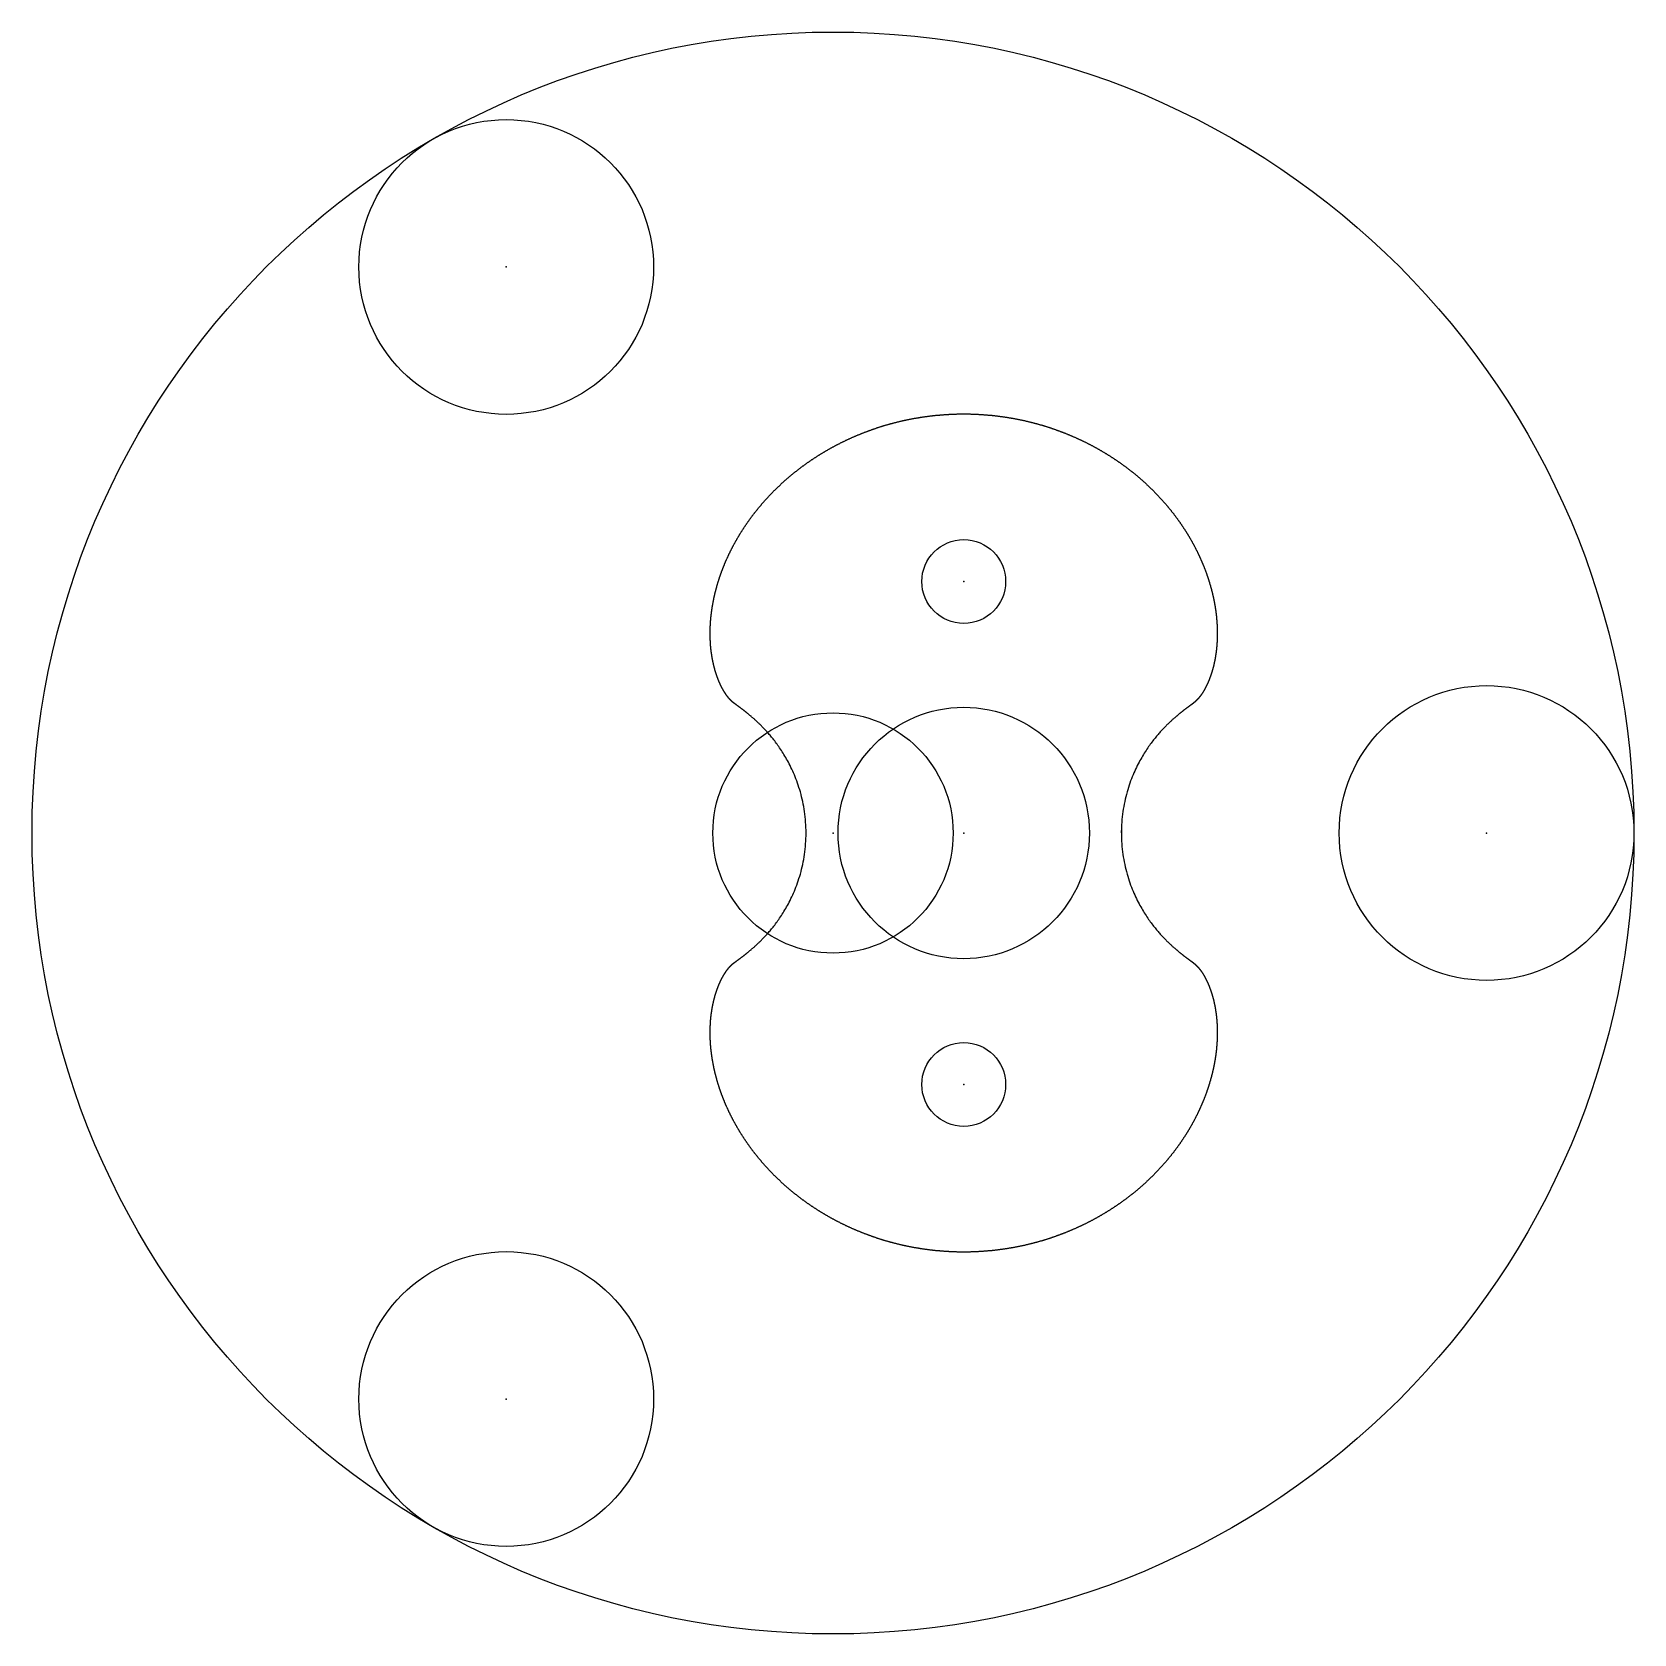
# Model space of a CAD drawing. Header units: metres. Extents: x -15 to 15, y -15 to 15.
import ezdxf

# ---------------------------------------------------------------- set-up
doc = ezdxf.new("R2010")
doc.units = ezdxf.units.M

msp = doc.modelspace()

# ---------------------------------------------------------------- linework, layer by layer
at = {"color": 1}
msp.add_lwpolyline([(5.4, 0.044), (5.4, -0.006), (5.401, -0.056), (5.402, -0.106), (5.404, -0.156), (5.408, -0.206), (5.412, -0.255), (5.417, -0.304), (5.422, -0.353), (5.429, -0.401), (5.436, -0.449), (5.444, -0.496), (5.453, -0.543), (5.463, -0.589), (5.473, -0.635), (5.484, -0.68), (5.495, -0.724), (5.507, -0.768), (5.52, -0.811), (5.533, -0.853), (5.546, -0.894), (5.56, -0.935), (5.574, -0.974), (5.589, -1.013), (5.604, -1.051), (5.619, -1.088), (5.635, -1.125), (5.651, -1.16), (5.666, -1.195), (5.683, -1.228), (5.699, -1.261), (5.715, -1.294), (5.732, -1.325), (5.748, -1.355), (5.764, -1.385), (5.781, -1.414), (5.797, -1.442), (5.814, -1.469), (5.83, -1.496), (5.847, -1.521), (5.863, -1.546), (5.879, -1.571), (5.895, -1.594), (5.911, -1.617), (5.927, -1.64), (5.942, -1.661), (5.958, -1.682), (5.973, -1.703), (5.988, -1.723), (6.003, -1.742), (6.018, -1.761), (6.032, -1.779), (6.047, -1.797), (6.061, -1.814), (6.075, -1.83), (6.089, -1.846), (6.102, -1.862), (6.115, -1.877), (6.129, -1.892), (6.142, -1.906), (6.154, -1.92), (6.167, -1.934), (6.179, -1.947), (6.191, -1.96), (6.203, -1.972), (6.215, -1.984), (6.226, -1.996), (6.237, -2.007), (6.248, -2.018), (6.259, -2.029), (6.27, -2.039), (6.28, -2.049), (6.29, -2.059), (6.301, -2.069), (6.31, -2.078), (6.32, -2.087), (6.33, -2.096), (6.339, -2.105), (6.348, -2.113), (6.357, -2.121), (6.366, -2.129), (6.374, -2.137), (6.383, -2.144), (6.391, -2.151), (6.399, -2.158), (6.407, -2.165), (6.415, -2.172), (6.422, -2.178), (6.43, -2.185), (6.437, -2.191), (6.444, -2.197), (6.451, -2.203), (6.458, -2.209), (6.465, -2.214), (6.472, -2.22), (6.478, -2.225), (6.484, -2.23), (6.491, -2.235), (6.497, -2.24), (6.503, -2.245), (6.508, -2.25), (6.514, -2.254), (6.52, -2.259), (6.525, -2.263), (6.53, -2.267), (6.536, -2.271), (6.541, -2.275), (6.546, -2.279), (6.551, -2.283), (6.556, -2.287), (6.56, -2.291), (6.565, -2.294), (6.57, -2.298), (6.574, -2.301), (6.578, -2.304), (6.583, -2.308), (6.587, -2.311), (6.591, -2.314), (6.595, -2.317), (6.599, -2.32), (6.603, -2.323), (6.606, -2.326), (6.61, -2.328), (6.614, -2.331), (6.617, -2.334), (6.621, -2.336), (6.624, -2.339), (6.627, -2.341), (6.631, -2.344), (6.634, -2.346), (6.637, -2.349), (6.64, -2.351), (6.643, -2.353), (6.646, -2.355), (6.649, -2.357), (6.652, -2.359), (6.654, -2.361), (6.657, -2.363), (6.66, -2.365), (6.662, -2.367), (6.665, -2.369), (6.667, -2.371), (6.67, -2.373), (6.672, -2.375), (6.674, -2.376), (6.677, -2.378), (6.679, -2.38), (6.681, -2.381), (6.683, -2.383), (6.685, -2.384), (6.688, -2.386), (6.69, -2.387), (6.692, -2.389), (6.693, -2.39), (6.695, -2.392), (6.697, -2.393), (6.699, -2.394), (6.701, -2.396), (6.703, -2.397), (6.704, -2.398), (6.706, -2.4), (6.708, -2.401), (6.709, -2.402), (6.711, -2.403), (6.712, -2.404), (6.714, -2.405), (6.715, -2.407), (6.717, -2.408), (6.718, -2.409), (6.72, -2.41), (6.721, -2.411), (6.723, -2.412), (6.724, -2.413), (6.725, -2.414), (6.726, -2.415), (6.728, -2.416), (6.729, -2.417), (6.73, -2.418), (6.731, -2.418), (6.733, -2.419), (6.734, -2.42), (6.735, -2.421), (6.736, -2.422), (6.737, -2.423), (6.738, -2.423), (6.739, -2.424), (6.74, -2.425), (6.741, -2.426), (6.742, -2.427), (6.743, -2.427), (6.744, -2.428), (6.745, -2.429), (6.746, -2.429), (6.747, -2.43), (6.748, -2.431), (6.749, -2.432), (6.749, -2.432), (6.75, -2.433), (6.751, -2.434), (6.752, -2.434), (6.753, -2.435), (6.754, -2.435), (6.754, -2.436), (6.755, -2.437), (6.756, -2.437), (6.757, -2.438), (6.757, -2.438), (6.758, -2.439), (6.759, -2.44), (6.76, -2.44), (6.76, -2.441), (6.761, -2.441), (6.762, -2.442), (6.762, -2.442), (6.763, -2.443), (6.764, -2.443), (6.764, -2.444), (6.765, -2.444), (6.766, -2.445), (6.766, -2.445), (6.767, -2.446), (6.768, -2.447), (6.768, -2.447), (6.769, -2.447), (6.769, -2.448), (6.77, -2.448), (6.771, -2.449), (6.771, -2.449), (6.772, -2.45), (6.772, -2.45), (6.773, -2.451), (6.773, -2.451), (6.774, -2.452), (6.775, -2.452), (6.775, -2.453), (6.776, -2.453), (6.776, -2.454), (6.777, -2.454), (6.777, -2.455), (6.778, -2.455), (6.778, -2.456), (6.779, -2.456), (6.78, -2.456), (6.78, -2.457), (6.781, -2.457), (6.781, -2.458), (6.782, -2.458), (6.782, -2.459), (6.783, -2.459), (6.783, -2.46), (6.784, -2.46), (6.784, -2.46), (6.785, -2.461), (6.785, -2.461), (6.786, -2.462), (6.786, -2.462), (6.787, -2.463), (6.787, -2.463), (6.788, -2.464), (6.788, -2.464), (6.789, -2.465), (6.789, -2.465), (6.79, -2.466), (6.79, -2.466), (6.791, -2.466), (6.791, -2.467), (6.792, -2.467), (6.793, -2.468), (6.793, -2.468), (6.794, -2.469), (6.794, -2.469), (6.795, -2.47), (6.795, -2.47), (6.796, -2.471), (6.796, -2.471), (6.797, -2.472), (6.797, -2.472), (6.798, -2.473), (6.798, -2.473), (6.799, -2.474), (6.799, -2.474), (6.8, -2.475), (6.801, -2.475), (6.801, -2.476), (6.802, -2.476), (6.802, -2.477), (6.803, -2.477), (6.803, -2.478), (6.804, -2.479), (6.804, -2.479), (6.805, -2.48), (6.806, -2.48), (6.806, -2.481), (6.807, -2.481), (6.807, -2.482), (6.808, -2.482), (6.808, -2.483), (6.809, -2.484), (6.81, -2.484), (6.81, -2.485), (6.811, -2.485), (6.811, -2.486), (6.812, -2.487), (6.813, -2.487), (6.813, -2.488), (6.814, -2.488), (6.814, -2.489), (6.815, -2.49), (6.816, -2.49), (6.816, -2.491), (6.817, -2.492), (6.818, -2.492), (6.818, -2.493), (6.819, -2.494), (6.82, -2.494), (6.82, -2.495), (6.821, -2.496), (6.822, -2.496), (6.822, -2.497), (6.823, -2.498), (6.824, -2.499), (6.824, -2.499), (6.825, -2.5), (6.826, -2.501), (6.826, -2.502), (6.827, -2.502), (6.828, -2.503), (6.828, -2.504), (6.829, -2.505), (6.83, -2.505), (6.83, -2.506), (6.831, -2.507), (6.832, -2.508), (6.833, -2.509), (6.833, -2.509), (6.834, -2.51), (6.835, -2.511), (6.836, -2.512), (6.836, -2.513), (6.837, -2.514), (6.838, -2.514), (6.839, -2.515), (6.839, -2.516), (6.84, -2.517), (6.841, -2.518), (6.842, -2.519), (6.843, -2.52), (6.843, -2.521), (6.844, -2.522), (6.845, -2.523), (6.846, -2.524), (6.847, -2.525), (6.847, -2.525), (6.848, -2.526), (6.849, -2.527), (6.85, -2.528), (6.851, -2.529), (6.851, -2.53), (6.852, -2.531), (6.853, -2.532), (6.854, -2.534), (6.855, -2.535), (6.856, -2.536), (6.857, -2.537), (6.857, -2.538), (6.858, -2.539), (6.859, -2.54), (6.86, -2.541), (6.861, -2.542), (6.862, -2.543), (6.863, -2.544), (6.864, -2.546), (6.865, -2.547), (6.865, -2.548), (6.866, -2.549), (6.867, -2.55), (6.868, -2.551), (6.869, -2.553), (6.87, -2.554), (6.871, -2.555), (6.872, -2.556), (6.873, -2.557), (6.874, -2.559), (6.875, -2.56), (6.876, -2.561), (6.877, -2.562), (6.878, -2.564), (6.879, -2.565), (6.88, -2.566), (6.881, -2.568), (6.882, -2.569), (6.883, -2.57), (6.884, -2.572), (6.885, -2.573), (6.885, -2.574), (6.886, -2.576), (6.888, -2.577), (6.889, -2.579), (6.89, -2.58), (6.891, -2.581), (6.892, -2.583), (6.893, -2.584), (6.894, -2.586), (6.895, -2.587), (6.896, -2.589), (6.897, -2.59), (6.898, -2.592), (6.899, -2.593), (6.9, -2.595), (6.901, -2.596), (6.902, -2.598), (6.903, -2.599), (6.904, -2.601), (6.905, -2.603), (6.906, -2.604), (6.907, -2.606), (6.908, -2.607), (6.909, -2.609), (6.911, -2.611), (6.912, -2.612), (6.913, -2.614), (6.914, -2.616), (6.915, -2.617), (6.916, -2.619), (6.917, -2.621), (6.918, -2.622), (6.919, -2.624), (6.921, -2.626), (6.922, -2.628), (6.923, -2.629), (6.924, -2.631), (6.925, -2.633), (6.926, -2.635), (6.927, -2.637), (6.928, -2.638), (6.93, -2.64), (6.931, -2.642), (6.932, -2.644), (6.933, -2.646), (6.934, -2.648), (6.935, -2.65), (6.936, -2.652), (6.938, -2.654), (6.939, -2.656), (6.94, -2.657), (6.941, -2.659), (6.942, -2.661), (6.943, -2.663), (6.945, -2.665), (6.946, -2.667), (6.947, -2.669), (6.948, -2.671), (6.949, -2.674), (6.951, -2.676), (6.952, -2.678), (6.953, -2.68), (6.954, -2.682), (6.955, -2.684), (6.957, -2.686), (6.958, -2.688), (6.959, -2.69), (6.96, -2.693), (6.961, -2.695), (6.963, -2.697), (6.964, -2.699), (6.965, -2.701), (6.966, -2.704), (6.967, -2.706), (6.969, -2.708), (6.97, -2.71), (6.971, -2.713), (6.972, -2.715), (6.974, -2.717), (6.975, -2.72), (6.976, -2.722), (6.977, -2.724), (6.978, -2.727), (6.98, -2.729), (6.981, -2.731), (6.982, -2.734), (6.983, -2.736), (6.985, -2.739), (6.986, -2.741), (6.987, -2.743), (6.988, -2.746), (6.99, -2.748), (6.991, -2.751), (6.992, -2.753), (6.993, -2.756), (6.994, -2.759), (6.996, -2.761), (6.997, -2.764), (6.998, -2.766), (6.999, -2.769), (7.001, -2.771), (7.002, -2.774), (7.003, -2.777), (7.004, -2.779), (7.006, -2.782), (7.007, -2.785), (7.008, -2.787), (7.009, -2.79), (7.011, -2.793), (7.012, -2.795), (7.013, -2.798), (7.014, -2.801), (7.016, -2.804), (7.017, -2.806), (7.018, -2.809), (7.019, -2.812), (7.021, -2.815), (7.022, -2.818), (7.023, -2.821), (7.024, -2.823), (7.026, -2.826), (7.027, -2.829), (7.028, -2.832), (7.029, -2.835), (7.031, -2.838), (7.032, -2.841), (7.033, -2.844), (7.034, -2.847), (7.036, -2.85), (7.037, -2.853), (7.038, -2.856), (7.039, -2.859), (7.041, -2.862), (7.042, -2.865), (7.043, -2.868), (7.044, -2.871), (7.045, -2.874), (7.047, -2.877), (7.048, -2.88), (7.049, -2.884), (7.05, -2.887), (7.052, -2.89), (7.053, -2.893), (7.054, -2.896), (7.055, -2.9), (7.057, -2.903), (7.058, -2.906), (7.059, -2.909), (7.06, -2.912), (7.061, -2.916), (7.063, -2.919), (7.064, -2.922), (7.065, -2.926), (7.066, -2.929), (7.067, -2.932), (7.069, -2.936), (7.07, -2.939), (7.071, -2.943), (7.072, -2.946), (7.073, -2.949), (7.075, -2.953), (7.076, -2.956), (7.077, -2.96), (7.078, -2.963), (7.079, -2.967), (7.08, -2.97), (7.082, -2.974), (7.083, -2.977), (7.084, -2.981), (7.085, -2.984), (7.086, -2.988), (7.087, -2.992), (7.089, -2.995), (7.09, -2.999), (7.091, -3.002), (7.092, -3.006), (7.093, -3.01), (7.094, -3.013), (7.095, -3.017), (7.097, -3.021), (7.098, -3.025), (7.099, -3.028), (7.1, -3.032), (7.101, -3.036), (7.102, -3.04), (7.103, -3.043), (7.104, -3.047), (7.106, -3.051), (7.107, -3.055), (7.108, -3.059), (7.109, -3.062), (7.11, -3.066), (7.111, -3.07), (7.112, -3.074), (7.113, -3.078), (7.114, -3.082), (7.115, -3.086), (7.116, -3.09), (7.117, -3.094), (7.118, -3.098), (7.119, -3.102), (7.12, -3.106), (7.122, -3.11), (7.123, -3.114), (7.124, -3.118), (7.125, -3.122), (7.126, -3.126), (7.127, -3.13), (7.128, -3.134), (7.129, -3.139), (7.13, -3.143), (7.131, -3.147), (7.132, -3.151), (7.133, -3.155), (7.134, -3.159), (7.135, -3.164), (7.136, -3.168), (7.137, -3.172), (7.137, -3.176), (7.138, -3.181), (7.139, -3.185), (7.14, -3.189), (7.141, -3.193), (7.142, -3.198), (7.143, -3.202), (7.144, -3.206), (7.145, -3.211), (7.146, -3.215), (7.147, -3.22), (7.148, -3.224), (7.148, -3.228), (7.149, -3.233), (7.15, -3.237), (7.151, -3.242), (7.152, -3.246), (7.153, -3.251), (7.154, -3.255), (7.154, -3.26), (7.155, -3.264), (7.156, -3.269), (7.157, -3.273), (7.158, -3.278), (7.159, -3.283), (7.159, -3.287), (7.16, -3.292), (7.161, -3.296), (7.162, -3.301), (7.163, -3.306), (7.163, -3.31), (7.164, -3.315), (7.165, -3.32), (7.166, -3.324), (7.166, -3.329), (7.167, -3.334), (7.168, -3.339), (7.168, -3.343), (7.169, -3.348), (7.17, -3.353), (7.171, -3.358), (7.171, -3.363), (7.172, -3.367), (7.173, -3.372), (7.173, -3.377), (7.174, -3.382), (7.175, -3.387), (7.175, -3.392), (7.176, -3.397), (7.176, -3.402), (7.177, -3.407), (7.178, -3.411), (7.178, -3.416), (7.179, -3.421), (7.179, -3.426), (7.18, -3.431), (7.181, -3.436), (7.181, -3.441), (7.182, -3.446), (7.182, -3.452), (7.183, -3.457), (7.183, -3.462), (7.184, -3.467), (7.184, -3.472), (7.185, -3.477), (7.185, -3.482), (7.186, -3.487), (7.186, -3.492), (7.187, -3.498), (7.187, -3.503), (7.187, -3.508), (7.188, -3.513), (7.188, -3.518), (7.189, -3.524), (7.189, -3.529), (7.19, -3.534), (7.19, -3.539), (7.19, -3.545), (7.191, -3.55), (7.191, -3.555), (7.191, -3.561), (7.192, -3.566), (7.192, -3.571), (7.192, -3.577), (7.193, -3.582), (7.193, -3.587), (7.193, -3.593), (7.193, -3.598), (7.194, -3.604), (7.194, -3.609), (7.194, -3.615), (7.194, -3.62), (7.195, -3.625), (7.195, -3.631), (7.195, -3.636), (7.195, -3.642), (7.195, -3.647), (7.196, -3.653), (7.196, -3.659), (7.196, -3.664), (7.196, -3.67), (7.196, -3.675), (7.196, -3.681), (7.196, -3.686), (7.197, -3.692), (7.197, -3.698), (7.197, -3.703), (7.197, -3.709), (7.197, -3.715), (7.197, -3.72), (7.197, -3.726), (7.197, -3.732), (7.197, -3.737), (7.197, -3.743), (7.197, -3.749), (7.197, -3.755), (7.197, -3.76), (7.197, -3.766), (7.197, -3.772), (7.197, -3.778), (7.197, -3.783), (7.196, -3.789), (7.196, -3.795), (7.196, -3.801), (7.196, -3.807), (7.196, -3.813), (7.196, -3.819), (7.196, -3.824), (7.195, -3.83), (7.195, -3.836), (7.195, -3.842), (7.195, -3.848), (7.195, -3.854), (7.194, -3.86), (7.194, -3.866), (7.194, -3.872), (7.194, -3.878), (7.193, -3.884), (7.193, -3.89), (7.193, -3.896), (7.192, -3.902), (7.192, -3.908), (7.192, -3.914), (7.191, -3.92), (7.191, -3.926), (7.191, -3.932), (7.19, -3.938), (7.19, -3.944), (7.189, -3.95), (7.189, -3.956), (7.188, -3.963), (7.188, -3.969), (7.187, -3.975), (7.187, -3.981), (7.186, -3.987), (7.186, -3.993), (7.185, -4), (7.185, -4.006), (7.184, -4.012), (7.184, -4.018), (7.183, -4.024), (7.183, -4.031), (7.182, -4.037), (7.181, -4.043), (7.181, -4.049), (7.18, -4.056), (7.179, -4.062), (7.179, -4.068), (7.178, -4.075), (7.177, -4.081), (7.177, -4.087), (7.176, -4.094), (7.175, -4.1), (7.174, -4.106), (7.173, -4.113), (7.173, -4.119), (7.172, -4.125), (7.171, -4.132), (7.17, -4.138), (7.169, -4.145), (7.169, -4.151), (7.168, -4.157), (7.167, -4.164), (7.166, -4.17), (7.165, -4.177), (7.164, -4.183), (7.163, -4.19), (7.162, -4.196), (7.161, -4.203), (7.16, -4.209), (7.159, -4.216), (7.158, -4.222), (7.157, -4.229), (7.156, -4.235), (7.155, -4.242), (7.154, -4.248), (7.153, -4.255), (7.152, -4.261), (7.151, -4.268), (7.149, -4.275), (7.148, -4.281), (7.147, -4.288), (7.146, -4.294), (7.145, -4.301), (7.143, -4.308), (7.142, -4.314), (7.141, -4.321), (7.14, -4.328), (7.138, -4.334), (7.137, -4.341), (7.136, -4.348), (7.134, -4.354), (7.133, -4.361), (7.132, -4.368), (7.13, -4.374), (7.129, -4.381), (7.128, -4.388), (7.126, -4.394), (7.125, -4.401), (7.123, -4.408), (7.122, -4.415), (7.12, -4.421), (7.119, -4.428), (7.117, -4.435), (7.116, -4.442), (7.114, -4.449), (7.113, -4.455), (7.111, -4.462), (7.11, -4.469), (7.108, -4.476), (7.106, -4.483), (7.105, -4.489), (7.103, -4.496), (7.101, -4.503), (7.1, -4.51), (7.098, -4.517), (7.096, -4.524), (7.095, -4.53), (7.093, -4.537), (7.091, -4.544), (7.089, -4.551), (7.087, -4.558), (7.086, -4.565), (7.084, -4.572), (7.082, -4.579), (7.08, -4.586), (7.078, -4.592), (7.076, -4.599), (7.074, -4.606), (7.072, -4.613), (7.07, -4.62), (7.069, -4.627), (7.067, -4.634), (7.065, -4.641), (7.063, -4.648), (7.06, -4.655), (7.058, -4.662), (7.056, -4.669), (7.054, -4.676), (7.052, -4.683), (7.05, -4.69), (7.048, -4.697), (7.046, -4.704), (7.044, -4.711), (7.041, -4.718), (7.039, -4.725), (7.037, -4.732), (7.035, -4.739), (7.033, -4.746), (7.03, -4.753), (7.028, -4.76), (7.026, -4.767), (7.023, -4.774), (7.021, -4.781), (7.019, -4.788), (7.016, -4.796), (7.014, -4.803), (7.011, -4.81), (7.009, -4.817), (7.007, -4.824), (7.004, -4.831), (7.002, -4.838), (6.999, -4.845), (6.997, -4.852), (6.994, -4.859), (6.992, -4.867), (6.989, -4.874), (6.986, -4.881), (6.984, -4.888), (6.981, -4.895), (6.979, -4.902), (6.976, -4.909), (6.973, -4.916), (6.971, -4.924), (6.968, -4.931), (6.965, -4.938), (6.962, -4.945), (6.96, -4.952), (6.957, -4.959), (6.954, -4.967), (6.951, -4.974), (6.948, -4.981), (6.946, -4.988), (6.943, -4.995), (6.94, -5.002), (6.937, -5.01), (6.934, -5.017), (6.931, -5.024), (6.928, -5.031), (6.925, -5.038), (6.922, -5.046), (6.919, -5.053), (6.916, -5.06), (6.913, -5.067), (6.91, -5.074), (6.907, -5.082), (6.904, -5.089), (6.901, -5.096), (6.897, -5.103), (6.894, -5.11), (6.891, -5.118), (6.888, -5.125), (6.885, -5.132), (6.881, -5.139), (6.878, -5.147), (6.875, -5.154), (6.872, -5.161), (6.868, -5.168), (6.865, -5.175), (6.862, -5.183), (6.858, -5.19), (6.855, -5.197), (6.852, -5.204), (6.848, -5.212), (6.845, -5.219), (6.841, -5.226), (6.838, -5.233), (6.834, -5.241), (6.831, -5.248), (6.827, -5.255), (6.824, -5.262), (6.82, -5.27), (6.817, -5.277), (6.813, -5.284), (6.809, -5.291), (6.806, -5.299), (6.802, -5.306), (6.798, -5.313), (6.795, -5.32), (6.791, -5.328), (6.787, -5.335), (6.784, -5.342), (6.78, -5.349), (6.776, -5.357), (6.772, -5.364), (6.768, -5.371), (6.764, -5.378), (6.761, -5.386), (6.757, -5.393), (6.753, -5.4), (6.749, -5.407), (6.745, -5.415), (6.741, -5.422), (6.737, -5.429), (6.733, -5.437), (6.729, -5.444), (6.725, -5.451), (6.721, -5.458), (6.717, -5.466), (6.713, -5.473), (6.709, -5.48), (6.705, -5.487), (6.7, -5.495), (6.696, -5.502), (6.692, -5.509), (6.688, -5.516), (6.684, -5.523), (6.679, -5.531), (6.675, -5.538), (6.671, -5.545), (6.667, -5.552), (6.662, -5.56), (6.658, -5.567), (6.654, -5.574), (6.649, -5.581), (6.645, -5.589), (6.64, -5.596), (6.636, -5.603), (6.632, -5.61), (6.627, -5.618), (6.623, -5.625), (6.618, -5.632), (6.614, -5.639), (6.609, -5.646), (6.605, -5.654), (6.6, -5.661), (6.595, -5.668), (6.591, -5.675), (6.586, -5.682), (6.581, -5.69), (6.577, -5.697), (6.572, -5.704), (6.567, -5.711), (6.563, -5.718), (6.558, -5.726), (6.553, -5.733), (6.548, -5.74), (6.544, -5.747), (6.539, -5.754), (6.534, -5.761), (6.529, -5.769), (6.524, -5.776), (6.519, -5.783), (6.514, -5.79), (6.509, -5.797), (6.504, -5.804), (6.499, -5.812), (6.494, -5.819), (6.489, -5.826), (6.484, -5.833), (6.479, -5.84), (6.474, -5.847), (6.469, -5.854), (6.464, -5.861), (6.459, -5.869), (6.454, -5.876), (6.449, -5.883), (6.443, -5.89), (6.438, -5.897), (6.433, -5.904), (6.428, -5.911), (6.422, -5.918), (6.417, -5.925), (6.412, -5.932), (6.407, -5.939), (6.401, -5.947), (6.396, -5.954), (6.391, -5.961), (6.385, -5.968), (6.38, -5.975), (6.374, -5.982), (6.369, -5.989), (6.363, -5.996), (6.358, -6.003), (6.352, -6.01), (6.347, -6.017), (6.341, -6.024), (6.336, -6.031), (6.33, -6.038), (6.325, -6.045), (6.319, -6.052), (6.313, -6.059), (6.308, -6.066), (6.302, -6.073), (6.296, -6.08), (6.291, -6.087), (6.285, -6.094), (6.279, -6.101), (6.273, -6.108), (6.268, -6.115), (6.262, -6.121), (6.256, -6.128), (6.25, -6.135), (6.244, -6.142), (6.238, -6.149), (6.232, -6.156), (6.227, -6.163), (6.221, -6.17), (6.215, -6.177), (6.209, -6.183), (6.203, -6.19), (6.197, -6.197), (6.191, -6.204), (6.185, -6.211), (6.179, -6.218), (6.172, -6.225), (6.166, -6.231), (6.16, -6.238), (6.154, -6.245), (6.148, -6.252), (6.142, -6.259), (6.136, -6.265), (6.129, -6.272), (6.123, -6.279), (6.117, -6.286), (6.111, -6.292), (6.104, -6.299), (6.098, -6.306), (6.092, -6.313), (6.085, -6.319), (6.079, -6.326), (6.073, -6.333), (6.066, -6.339), (6.06, -6.346), (6.053, -6.353), (6.047, -6.36), (6.04, -6.366), (6.034, -6.373), (6.027, -6.379), (6.021, -6.386), (6.014, -6.393), (6.008, -6.399), (6.001, -6.406), (5.995, -6.413), (5.988, -6.419), (5.981, -6.426), (5.975, -6.432), (5.968, -6.439), (5.961, -6.445), (5.955, -6.452), (5.948, -6.459), (5.941, -6.465), (5.935, -6.472), (5.928, -6.478), (5.921, -6.485), (5.914, -6.491), (5.907, -6.498), (5.9, -6.504), (5.894, -6.511), (5.887, -6.517), (5.88, -6.523), (5.873, -6.53), (5.866, -6.536), (5.859, -6.543), (5.852, -6.549), (5.845, -6.556), (5.838, -6.562), (5.831, -6.568), (5.824, -6.575), (5.817, -6.581), (5.81, -6.587), (5.803, -6.594), (5.796, -6.6), (5.789, -6.606), (5.781, -6.613), (5.774, -6.619), (5.767, -6.625), (5.76, -6.631), (5.753, -6.638), (5.745, -6.644), (5.738, -6.65), (5.731, -6.656), (5.724, -6.663), (5.716, -6.669), (5.709, -6.675), (5.702, -6.681), (5.694, -6.687), (5.687, -6.694), (5.68, -6.7), (5.672, -6.706), (5.665, -6.712), (5.657, -6.718), (5.65, -6.724), (5.643, -6.73), (5.635, -6.736), (5.628, -6.743), (5.62, -6.749), (5.612, -6.755), (5.605, -6.761), (5.597, -6.767), (5.59, -6.773), (5.582, -6.779), (5.575, -6.785), (5.567, -6.791), (5.559, -6.797), (5.552, -6.803), (5.544, -6.809), (5.536, -6.814), (5.529, -6.82), (5.521, -6.826), (5.513, -6.832), (5.505, -6.838), (5.497, -6.844), (5.49, -6.85), (5.482, -6.856), (5.474, -6.861), (5.466, -6.867), (5.458, -6.873), (5.45, -6.879), (5.443, -6.885), (5.435, -6.89), (5.427, -6.896), (5.419, -6.902), (5.411, -6.908), (5.403, -6.913), (5.395, -6.919), (5.387, -6.925), (5.379, -6.93), (5.371, -6.936), (5.363, -6.942), (5.355, -6.947), (5.347, -6.953), (5.339, -6.958), (5.33, -6.964), (5.322, -6.97), (5.314, -6.975), (5.306, -6.981), (5.298, -6.986), (5.29, -6.992), (5.281, -6.997), (5.273, -7.003), (5.265, -7.008), (5.257, -7.014), (5.248, -7.019), (5.24, -7.025), (5.232, -7.03), (5.224, -7.035), (5.215, -7.041), (5.207, -7.046), (5.198, -7.052), (5.19, -7.057), (5.182, -7.062), (5.173, -7.068), (5.165, -7.073), (5.156, -7.078), (5.148, -7.083), (5.14, -7.089), (5.131, -7.094), (5.123, -7.099), (5.114, -7.104), (5.106, -7.11), (5.097, -7.115), (5.088, -7.12), (5.08, -7.125), (5.071, -7.13), (5.063, -7.135), (5.054, -7.141), (5.046, -7.146), (5.037, -7.151), (5.028, -7.156), (5.02, -7.161), (5.011, -7.166), (5.002, -7.171), (4.993, -7.176), (4.985, -7.181), (4.976, -7.186), (4.967, -7.191), (4.959, -7.196), (4.95, -7.201), (4.941, -7.206), (4.932, -7.211), (4.923, -7.215), (4.915, -7.22), (4.906, -7.225), (4.897, -7.23), (4.888, -7.235), (4.879, -7.24), (4.87, -7.244), (4.861, -7.249), (4.852, -7.254), (4.843, -7.259), (4.834, -7.263), (4.825, -7.268), (4.816, -7.273), (4.807, -7.277), (4.798, -7.282), (4.789, -7.287), (4.78, -7.291), (4.771, -7.296), (4.762, -7.301), (4.753, -7.305), (4.744, -7.31), (4.735, -7.314), (4.726, -7.319), (4.717, -7.323), (4.708, -7.328), (4.699, -7.332), (4.689, -7.337), (4.68, -7.341), (4.671, -7.345), (4.662, -7.35), (4.653, -7.354), (4.643, -7.359), (4.634, -7.363), (4.625, -7.367), (4.616, -7.372), (4.606, -7.376), (4.597, -7.38), (4.588, -7.384), (4.579, -7.389), (4.569, -7.393), (4.56, -7.397), (4.551, -7.401), (4.541, -7.406), (4.532, -7.41), (4.523, -7.414), (4.513, -7.418), (4.504, -7.422), (4.494, -7.426), (4.485, -7.43), (4.475, -7.434), (4.466, -7.438), (4.457, -7.442), (4.447, -7.446), (4.438, -7.45), (4.428, -7.454), (4.419, -7.458), (4.409, -7.462), (4.4, -7.466), (4.39, -7.47), (4.381, -7.474), (4.371, -7.478), (4.361, -7.481), (4.352, -7.485), (4.342, -7.489), (4.333, -7.493), (4.323, -7.497), (4.313, -7.5), (4.304, -7.504), (4.294, -7.508), (4.284, -7.511), (4.275, -7.515), (4.265, -7.519), (4.255, -7.522), (4.246, -7.526), (4.236, -7.53), (4.226, -7.533), (4.217, -7.537), (4.207, -7.54), (4.197, -7.544), (4.187, -7.547), (4.178, -7.551), (4.168, -7.554), (4.158, -7.558), (4.148, -7.561), (4.139, -7.565), (4.129, -7.568), (4.119, -7.571), (4.109, -7.575), (4.099, -7.578), (4.089, -7.581), (4.079, -7.585), (4.07, -7.588), (4.06, -7.591), (4.05, -7.594), (4.04, -7.598), (4.03, -7.601), (4.02, -7.604), (4.01, -7.607), (4, -7.61), (3.99, -7.613), (3.98, -7.616), (3.97, -7.62), (3.96, -7.623), (3.951, -7.626), (3.941, -7.629), (3.931, -7.632), (3.921, -7.635), (3.911, -7.638), (3.901, -7.641), (3.89, -7.643), (3.88, -7.646), (3.87, -7.649), (3.86, -7.652), (3.85, -7.655), (3.84, -7.658), (3.83, -7.661), (3.82, -7.663), (3.81, -7.666), (3.8, -7.669), (3.79, -7.672), (3.78, -7.674), (3.77, -7.677), (3.759, -7.68), (3.749, -7.682), (3.739, -7.685), (3.729, -7.687), (3.719, -7.69), (3.709, -7.693), (3.699, -7.695), (3.688, -7.698), (3.678, -7.7), (3.668, -7.703), (3.658, -7.705), (3.648, -7.708), (3.637, -7.71), (3.627, -7.712), (3.617, -7.715), (3.607, -7.717), (3.596, -7.719), (3.586, -7.722), (3.576, -7.724), (3.566, -7.726), (3.555, -7.729), (3.545, -7.731), (3.535, -7.733), (3.525, -7.735), (3.514, -7.737), (3.504, -7.74), (3.494, -7.742), (3.483, -7.744), (3.473, -7.746), (3.463, -7.748), (3.452, -7.75), (3.442, -7.752), (3.432, -7.754), (3.421, -7.756), (3.411, -7.758), (3.401, -7.76), (3.39, -7.762), (3.38, -7.764), (3.37, -7.766), (3.359, -7.767), (3.349, -7.769), (3.338, -7.771), (3.328, -7.773), (3.318, -7.775), (3.307, -7.776), (3.297, -7.778), (3.286, -7.78), (3.276, -7.782), (3.266, -7.783), (3.255, -7.785), (3.245, -7.787), (3.234, -7.788), (3.224, -7.79), (3.213, -7.791), (3.203, -7.793), (3.192, -7.794), (3.182, -7.796), (3.171, -7.797), (3.161, -7.799), (3.151, -7.8), (3.14, -7.802), (3.13, -7.803), (3.119, -7.805), (3.109, -7.806), (3.098, -7.807), (3.088, -7.809), (3.077, -7.81), (3.067, -7.811), (3.056, -7.812), (3.046, -7.814), (3.035, -7.815), (3.025, -7.816), (3.014, -7.817), (3.004, -7.818), (2.993, -7.819), (2.982, -7.82), (2.972, -7.822), (2.961, -7.823), (2.951, -7.824), (2.94, -7.825), (2.93, -7.826), (2.919, -7.827), (2.909, -7.828), (2.898, -7.828), (2.888, -7.829), (2.877, -7.83), (2.866, -7.831), (2.856, -7.832), (2.845, -7.833), (2.835, -7.834), (2.824, -7.834), (2.814, -7.835), (2.803, -7.836), (2.792, -7.837), (2.782, -7.837), (2.771, -7.838), (2.761, -7.839), (2.75, -7.839), (2.74, -7.84), (2.729, -7.84), (2.718, -7.841), (2.708, -7.842), (2.697, -7.842), (2.687, -7.843), (2.676, -7.843), (2.665, -7.843), (2.655, -7.844), (2.644, -7.844), (2.634, -7.845), (2.623, -7.845), (2.612, -7.845), (2.602, -7.846), (2.591, -7.846), (2.581, -7.846), (2.57, -7.847), (2.559, -7.847), (2.549, -7.847), (2.538, -7.847), (2.528, -7.847), (2.517, -7.848), (2.506, -7.848), (2.496, -7.848), (2.485, -7.848), (2.475, -7.848), (2.464, -7.848), (2.453, -7.848), (2.443, -7.848), (2.432, -7.848), (2.421, -7.848), (2.411, -7.848), (2.4, -7.848), (2.39, -7.848), (2.379, -7.848), (2.368, -7.847), (2.358, -7.847), (2.347, -7.847), (2.337, -7.847), (2.326, -7.847), (2.315, -7.846), (2.305, -7.846), (2.294, -7.846), (2.284, -7.845), (2.273, -7.845), (2.262, -7.845), (2.252, -7.844), (2.241, -7.844), (2.231, -7.843), (2.22, -7.843), (2.209, -7.843), (2.199, -7.842), (2.188, -7.842), (2.178, -7.841), (2.167, -7.84), (2.156, -7.84), (2.146, -7.839), (2.135, -7.839), (2.125, -7.838), (2.114, -7.837), (2.104, -7.837), (2.093, -7.836), (2.082, -7.835), (2.072, -7.834), (2.061, -7.834), (2.051, -7.833), (2.04, -7.832), (2.03, -7.831), (2.019, -7.83), (2.008, -7.829), (1.998, -7.828), (1.987, -7.828), (1.977, -7.827), (1.966, -7.826), (1.956, -7.825), (1.945, -7.824), (1.935, -7.823), (1.924, -7.822), (1.914, -7.82), (1.903, -7.819), (1.892, -7.818), (1.882, -7.817), (1.871, -7.816), (1.861, -7.815), (1.85, -7.814), (1.84, -7.812), (1.829, -7.811), (1.819, -7.81), (1.808, -7.809), (1.798, -7.807), (1.787, -7.806), (1.777, -7.805), (1.766, -7.803), (1.756, -7.802), (1.745, -7.8), (1.735, -7.799), (1.725, -7.797), (1.714, -7.796), (1.704, -7.794), (1.693, -7.793), (1.683, -7.791), (1.672, -7.79), (1.662, -7.788), (1.651, -7.787), (1.641, -7.785), (1.63, -7.783), (1.62, -7.782), (1.61, -7.78), (1.599, -7.778), (1.589, -7.776), (1.578, -7.775), (1.568, -7.773), (1.558, -7.771), (1.547, -7.769), (1.537, -7.767), (1.526, -7.766), (1.516, -7.764), (1.506, -7.762), (1.495, -7.76), (1.485, -7.758), (1.475, -7.756), (1.464, -7.754), (1.454, -7.752), (1.444, -7.75), (1.433, -7.748), (1.423, -7.746), (1.413, -7.744), (1.402, -7.742), (1.392, -7.74), (1.382, -7.737), (1.371, -7.735), (1.361, -7.733), (1.351, -7.731), (1.341, -7.729), (1.33, -7.726), (1.32, -7.724), (1.31, -7.722), (1.3, -7.719), (1.289, -7.717), (1.279, -7.715), (1.269, -7.712), (1.259, -7.71), (1.248, -7.708), (1.238, -7.705), (1.228, -7.703), (1.218, -7.7), (1.208, -7.698), (1.197, -7.695), (1.187, -7.693), (1.177, -7.69), (1.167, -7.687), (1.157, -7.685), (1.147, -7.682), (1.137, -7.68), (1.126, -7.677), (1.116, -7.674), (1.106, -7.672), (1.096, -7.669), (1.086, -7.666), (1.076, -7.663), (1.066, -7.661), (1.056, -7.658), (1.046, -7.655), (1.036, -7.652), (1.026, -7.649), (1.016, -7.646), (1.006, -7.643), (0.995, -7.641), (0.985, -7.638), (0.975, -7.635), (0.965, -7.632), (0.955, -7.629), (0.945, -7.626), (0.936, -7.623), (0.926, -7.62), (0.916, -7.616), (0.906, -7.613), (0.896, -7.61), (0.886, -7.607), (0.876, -7.604), (0.866, -7.601), (0.856, -7.598), (0.846, -7.594), (0.836, -7.591), (0.826, -7.588), (0.817, -7.585), (0.807, -7.581), (0.797, -7.578), (0.787, -7.575), (0.777, -7.571), (0.767, -7.568), (0.757, -7.565), (0.748, -7.561), (0.738, -7.558), (0.728, -7.554), (0.718, -7.551), (0.709, -7.547), (0.699, -7.544), (0.689, -7.54), (0.679, -7.537), (0.67, -7.533), (0.66, -7.53), (0.65, -7.526), (0.641, -7.522), (0.631, -7.519), (0.621, -7.515), (0.612, -7.511), (0.602, -7.508), (0.592, -7.504), (0.583, -7.5), (0.573, -7.497), (0.563, -7.493), (0.554, -7.489), (0.544, -7.485), (0.535, -7.481), (0.525, -7.478), (0.515, -7.474), (0.506, -7.47), (0.496, -7.466), (0.487, -7.462), (0.477, -7.458), (0.468, -7.454), (0.458, -7.45), (0.449, -7.446), (0.439, -7.442), (0.43, -7.438), (0.421, -7.434), (0.411, -7.43), (0.402, -7.426), (0.392, -7.422), (0.383, -7.418), (0.373, -7.414), (0.364, -7.41), (0.355, -7.406), (0.345, -7.401), (0.336, -7.397), (0.327, -7.393), (0.317, -7.389), (0.308, -7.384), (0.299, -7.38), (0.29, -7.376), (0.28, -7.372), (0.271, -7.367), (0.262, -7.363), (0.253, -7.359), (0.243, -7.354), (0.234, -7.35), (0.225, -7.345), (0.216, -7.341), (0.207, -7.337), (0.197, -7.332), (0.188, -7.328), (0.179, -7.323), (0.17, -7.319), (0.161, -7.314), (0.152, -7.31), (0.143, -7.305), (0.134, -7.301), (0.125, -7.296), (0.116, -7.291), (0.107, -7.287), (0.098, -7.282), (0.089, -7.277), (0.08, -7.273), (0.071, -7.268), (0.062, -7.263), (0.053, -7.259), (0.044, -7.254), (0.035, -7.249), (0.026, -7.244), (0.017, -7.24), (0.008, -7.235), (-0.001, -7.23), (-0.01, -7.225), (-0.019, -7.22), (-0.027, -7.215), (-0.036, -7.211), (-0.045, -7.206), (-0.054, -7.201), (-0.063, -7.196), (-0.071, -7.191), (-0.08, -7.186), (-0.089, -7.181), (-0.097, -7.176), (-0.106, -7.171), (-0.115, -7.166), (-0.124, -7.161), (-0.132, -7.156), (-0.141, -7.151), (-0.15, -7.146), (-0.158, -7.141), (-0.167, -7.135), (-0.175, -7.13), (-0.184, -7.125), (-0.192, -7.12), (-0.201, -7.115), (-0.21, -7.11), (-0.218, -7.104), (-0.227, -7.099), (-0.235, -7.094), (-0.244, -7.089), (-0.252, -7.083), (-0.26, -7.078), (-0.269, -7.073), (-0.277, -7.068), (-0.286, -7.062), (-0.294, -7.057), (-0.302, -7.052), (-0.311, -7.046), (-0.319, -7.041), (-0.328, -7.035), (-0.336, -7.03), (-0.344, -7.025), (-0.352, -7.019), (-0.361, -7.014), (-0.369, -7.008), (-0.377, -7.003), (-0.385, -6.997), (-0.394, -6.992), (-0.402, -6.986), (-0.41, -6.981), (-0.418, -6.975), (-0.426, -6.97), (-0.434, -6.964), (-0.443, -6.958), (-0.451, -6.953), (-0.459, -6.947), (-0.467, -6.942), (-0.475, -6.936), (-0.483, -6.93), (-0.491, -6.925), (-0.499, -6.919), (-0.507, -6.913), (-0.515, -6.908), (-0.523, -6.902), (-0.531, -6.896), (-0.539, -6.89), (-0.547, -6.885), (-0.554, -6.879), (-0.562, -6.873), (-0.57, -6.867), (-0.578, -6.861), (-0.586, -6.856), (-0.594, -6.85), (-0.601, -6.844), (-0.609, -6.838), (-0.617, -6.832), (-0.625, -6.826), (-0.633, -6.82), (-0.64, -6.814), (-0.648, -6.809), (-0.656, -6.803), (-0.663, -6.797), (-0.671, -6.791), (-0.679, -6.785), (-0.686, -6.779), (-0.694, -6.773), (-0.701, -6.767), (-0.709, -6.761), (-0.716, -6.755), (-0.724, -6.749), (-0.732, -6.743), (-0.739, -6.736), (-0.747, -6.73), (-0.754, -6.724), (-0.761, -6.718), (-0.769, -6.712), (-0.776, -6.706), (-0.784, -6.7), (-0.791, -6.694), (-0.798, -6.687), (-0.806, -6.681), (-0.813, -6.675), (-0.82, -6.669), (-0.828, -6.663), (-0.835, -6.656), (-0.842, -6.65), (-0.849, -6.644), (-0.857, -6.638), (-0.864, -6.631), (-0.871, -6.625), (-0.878, -6.619), (-0.885, -6.613), (-0.893, -6.606), (-0.9, -6.6), (-0.907, -6.594), (-0.914, -6.587), (-0.921, -6.581), (-0.928, -6.575), (-0.935, -6.568), (-0.942, -6.562), (-0.949, -6.556), (-0.956, -6.549), (-0.963, -6.543), (-0.97, -6.536), (-0.977, -6.53), (-0.984, -6.523), (-0.991, -6.517), (-0.998, -6.511), (-1.004, -6.504), (-1.011, -6.498), (-1.018, -6.491), (-1.025, -6.485), (-1.032, -6.478), (-1.039, -6.472), (-1.045, -6.465), (-1.052, -6.459), (-1.059, -6.452), (-1.065, -6.445), (-1.072, -6.439), (-1.079, -6.432), (-1.085, -6.426), (-1.092, -6.419), (-1.099, -6.413), (-1.105, -6.406), (-1.112, -6.399), (-1.118, -6.393), (-1.125, -6.386), (-1.131, -6.379), (-1.138, -6.373), (-1.144, -6.366), (-1.151, -6.36), (-1.157, -6.353), (-1.164, -6.346), (-1.17, -6.339), (-1.177, -6.333), (-1.183, -6.326), (-1.189, -6.319), (-1.196, -6.313), (-1.202, -6.306), (-1.208, -6.299), (-1.215, -6.292), (-1.221, -6.286), (-1.227, -6.279), (-1.233, -6.272), (-1.24, -6.265), (-1.246, -6.259), (-1.252, -6.252), (-1.258, -6.245), (-1.264, -6.238), (-1.27, -6.231), (-1.276, -6.225), (-1.283, -6.218), (-1.289, -6.211), (-1.295, -6.204), (-1.301, -6.197), (-1.307, -6.19), (-1.313, -6.183), (-1.319, -6.177), (-1.325, -6.17), (-1.331, -6.163), (-1.336, -6.156), (-1.342, -6.149), (-1.348, -6.142), (-1.354, -6.135), (-1.36, -6.128), (-1.366, -6.121), (-1.372, -6.115), (-1.377, -6.108), (-1.383, -6.101), (-1.389, -6.094), (-1.395, -6.087), (-1.4, -6.08), (-1.406, -6.073), (-1.412, -6.066), (-1.417, -6.059), (-1.423, -6.052), (-1.429, -6.045), (-1.434, -6.038), (-1.44, -6.031), (-1.445, -6.024), (-1.451, -6.017), (-1.456, -6.01), (-1.462, -6.003), (-1.467, -5.996), (-1.473, -5.989), (-1.478, -5.982), (-1.484, -5.975), (-1.489, -5.968), (-1.495, -5.961), (-1.5, -5.954), (-1.505, -5.947), (-1.511, -5.939), (-1.516, -5.932), (-1.521, -5.925), (-1.526, -5.918), (-1.532, -5.911), (-1.537, -5.904), (-1.542, -5.897), (-1.547, -5.89), (-1.553, -5.883), (-1.558, -5.876), (-1.563, -5.869), (-1.568, -5.861), (-1.573, -5.854), (-1.578, -5.847), (-1.583, -5.84), (-1.588, -5.833), (-1.593, -5.826), (-1.598, -5.819), (-1.603, -5.812), (-1.608, -5.804), (-1.613, -5.797), (-1.618, -5.79), (-1.623, -5.783), (-1.628, -5.776), (-1.633, -5.769), (-1.638, -5.761), (-1.643, -5.754), (-1.648, -5.747), (-1.652, -5.74), (-1.657, -5.733), (-1.662, -5.726), (-1.667, -5.718), (-1.671, -5.711), (-1.676, -5.704), (-1.681, -5.697), (-1.685, -5.69), (-1.69, -5.682), (-1.695, -5.675), (-1.699, -5.668), (-1.704, -5.661), (-1.709, -5.654), (-1.713, -5.646), (-1.718, -5.639), (-1.722, -5.632), (-1.727, -5.625), (-1.731, -5.618), (-1.736, -5.61), (-1.74, -5.603), (-1.744, -5.596), (-1.749, -5.589), (-1.753, -5.581), (-1.758, -5.574), (-1.762, -5.567), (-1.766, -5.56), (-1.771, -5.552), (-1.775, -5.545), (-1.779, -5.538), (-1.783, -5.531), (-1.788, -5.523), (-1.792, -5.516), (-1.796, -5.509), (-1.8, -5.502), (-1.804, -5.495), (-1.809, -5.487), (-1.813, -5.48), (-1.817, -5.473), (-1.821, -5.466), (-1.825, -5.458), (-1.829, -5.451), (-1.833, -5.444), (-1.837, -5.437), (-1.841, -5.429), (-1.845, -5.422), (-1.849, -5.415), (-1.853, -5.407), (-1.857, -5.4), (-1.861, -5.393), (-1.865, -5.386), (-1.868, -5.378), (-1.872, -5.371), (-1.876, -5.364), (-1.88, -5.357), (-1.884, -5.349), (-1.888, -5.342), (-1.891, -5.335), (-1.895, -5.328), (-1.899, -5.32), (-1.902, -5.313), (-1.906, -5.306), (-1.91, -5.299), (-1.913, -5.291), (-1.917, -5.284), (-1.921, -5.277), (-1.924, -5.27), (-1.928, -5.262), (-1.931, -5.255), (-1.935, -5.248), (-1.938, -5.241), (-1.942, -5.233), (-1.945, -5.226), (-1.949, -5.219), (-1.952, -5.212), (-1.956, -5.204), (-1.959, -5.197), (-1.962, -5.19), (-1.966, -5.183), (-1.969, -5.175), (-1.972, -5.168), (-1.976, -5.161), (-1.979, -5.154), (-1.982, -5.147), (-1.985, -5.139), (-1.989, -5.132), (-1.992, -5.125), (-1.995, -5.118), (-1.998, -5.11), (-2.001, -5.103), (-2.005, -5.096), (-2.008, -5.089), (-2.011, -5.082), (-2.014, -5.074), (-2.017, -5.067), (-2.02, -5.06), (-2.023, -5.053), (-2.026, -5.046), (-2.029, -5.038), (-2.032, -5.031), (-2.035, -5.024), (-2.038, -5.017), (-2.041, -5.01), (-2.044, -5.002), (-2.047, -4.995), (-2.05, -4.988), (-2.052, -4.981), (-2.055, -4.974), (-2.058, -4.967), (-2.061, -4.959), (-2.064, -4.952), (-2.066, -4.945), (-2.069, -4.938), (-2.072, -4.931), (-2.075, -4.924), (-2.077, -4.916), (-2.08, -4.909), (-2.083, -4.902), (-2.085, -4.895), (-2.088, -4.888), (-2.09, -4.881), (-2.093, -4.874), (-2.096, -4.867), (-2.098, -4.859), (-2.101, -4.852), (-2.103, -4.845), (-2.106, -4.838), (-2.108, -4.831), (-2.111, -4.824), (-2.113, -4.817), (-2.115, -4.81), (-2.118, -4.803), (-2.12, -4.796), (-2.123, -4.788), (-2.125, -4.781), (-2.127, -4.774), (-2.13, -4.767), (-2.132, -4.76), (-2.134, -4.753), (-2.137, -4.746), (-2.139, -4.739), (-2.141, -4.732), (-2.143, -4.725), (-2.145, -4.718), (-2.148, -4.711), (-2.15, -4.704), (-2.152, -4.697), (-2.154, -4.69), (-2.156, -4.683), (-2.158, -4.676), (-2.16, -4.669), (-2.162, -4.662), (-2.164, -4.655), (-2.167, -4.648), (-2.169, -4.641), (-2.171, -4.634), (-2.173, -4.627), (-2.174, -4.62), (-2.176, -4.613), (-2.178, -4.606), (-2.18, -4.599), (-2.182, -4.592), (-2.184, -4.586), (-2.186, -4.579), (-2.188, -4.572), (-2.19, -4.565), (-2.191, -4.558), (-2.193, -4.551), (-2.195, -4.544), (-2.197, -4.537), (-2.199, -4.53), (-2.2, -4.524), (-2.202, -4.517), (-2.204, -4.51), (-2.205, -4.503), (-2.207, -4.496), (-2.209, -4.489), (-2.21, -4.483), (-2.212, -4.476), (-2.214, -4.469), (-2.215, -4.462), (-2.217, -4.455), (-2.218, -4.449), (-2.22, -4.442), (-2.221, -4.435), (-2.223, -4.428), (-2.224, -4.421), (-2.226, -4.415), (-2.227, -4.408), (-2.229, -4.401), (-2.23, -4.394), (-2.232, -4.388), (-2.233, -4.381), (-2.234, -4.374), (-2.236, -4.368), (-2.237, -4.361), (-2.238, -4.354), (-2.24, -4.348), (-2.241, -4.341), (-2.242, -4.334), (-2.244, -4.328), (-2.245, -4.321), (-2.246, -4.314), (-2.247, -4.308), (-2.249, -4.301), (-2.25, -4.294), (-2.251, -4.288), (-2.252, -4.281), (-2.253, -4.275), (-2.255, -4.268), (-2.256, -4.261), (-2.257, -4.255), (-2.258, -4.248), (-2.259, -4.242), (-2.26, -4.235), (-2.261, -4.229), (-2.262, -4.222), (-2.263, -4.216), (-2.264, -4.209), (-2.265, -4.203), (-2.266, -4.196), (-2.267, -4.19), (-2.268, -4.183), (-2.269, -4.177), (-2.27, -4.17), (-2.271, -4.164), (-2.272, -4.157), (-2.273, -4.151), (-2.273, -4.145), (-2.274, -4.138), (-2.275, -4.132), (-2.276, -4.125), (-2.277, -4.119), (-2.277, -4.113), (-2.278, -4.106), (-2.279, -4.1), (-2.28, -4.094), (-2.281, -4.087), (-2.281, -4.081), (-2.282, -4.075), (-2.283, -4.068), (-2.283, -4.062), (-2.284, -4.056), (-2.285, -4.049), (-2.285, -4.043), (-2.286, -4.037), (-2.287, -4.031), (-2.287, -4.024), (-2.288, -4.018), (-2.288, -4.012), (-2.289, -4.006), (-2.289, -4), (-2.29, -3.993), (-2.29, -3.987), (-2.291, -3.981), (-2.291, -3.975), (-2.292, -3.969), (-2.292, -3.963), (-2.293, -3.956), (-2.293, -3.95), (-2.294, -3.944), (-2.294, -3.938), (-2.295, -3.932), (-2.295, -3.926), (-2.295, -3.92), (-2.296, -3.914), (-2.296, -3.908), (-2.296, -3.902), (-2.297, -3.896), (-2.297, -3.89), (-2.297, -3.884), (-2.298, -3.878), (-2.298, -3.872), (-2.298, -3.866), (-2.298, -3.86), (-2.299, -3.854), (-2.299, -3.848), (-2.299, -3.842), (-2.299, -3.836), (-2.299, -3.83), (-2.3, -3.824), (-2.3, -3.819), (-2.3, -3.813), (-2.3, -3.807), (-2.3, -3.801), (-2.3, -3.795), (-2.3, -3.789), (-2.301, -3.783), (-2.301, -3.778), (-2.301, -3.772), (-2.301, -3.766), (-2.301, -3.76), (-2.301, -3.755), (-2.301, -3.749), (-2.301, -3.743), (-2.301, -3.737), (-2.301, -3.732), (-2.301, -3.726), (-2.301, -3.72), (-2.301, -3.715), (-2.301, -3.709), (-2.301, -3.703), (-2.301, -3.698), (-2.301, -3.692), (-2.3, -3.686), (-2.3, -3.681), (-2.3, -3.675), (-2.3, -3.67), (-2.3, -3.664), (-2.3, -3.659), (-2.3, -3.653), (-2.299, -3.647), (-2.299, -3.642), (-2.299, -3.636), (-2.299, -3.631), (-2.299, -3.625), (-2.298, -3.62), (-2.298, -3.615), (-2.298, -3.609), (-2.298, -3.604), (-2.297, -3.598), (-2.297, -3.593), (-2.297, -3.587), (-2.297, -3.582), (-2.296, -3.577), (-2.296, -3.571), (-2.296, -3.566), (-2.295, -3.561), (-2.295, -3.555), (-2.295, -3.55), (-2.294, -3.545), (-2.294, -3.539), (-2.294, -3.534), (-2.293, -3.529), (-2.293, -3.524), (-2.292, -3.518), (-2.292, -3.513), (-2.291, -3.508), (-2.291, -3.503), (-2.291, -3.498), (-2.29, -3.492), (-2.29, -3.487), (-2.289, -3.482), (-2.289, -3.477), (-2.288, -3.472), (-2.288, -3.467), (-2.287, -3.462), (-2.287, -3.457), (-2.286, -3.452), (-2.286, -3.446), (-2.285, -3.441), (-2.285, -3.436), (-2.284, -3.431), (-2.283, -3.426), (-2.283, -3.421), (-2.282, -3.416), (-2.282, -3.411), (-2.281, -3.407), (-2.28, -3.402), (-2.28, -3.397), (-2.279, -3.392), (-2.279, -3.387), (-2.278, -3.382), (-2.277, -3.377), (-2.277, -3.372), (-2.276, -3.367), (-2.275, -3.363), (-2.275, -3.358), (-2.274, -3.353), (-2.273, -3.348), (-2.272, -3.343), (-2.272, -3.339), (-2.271, -3.334), (-2.27, -3.329), (-2.27, -3.324), (-2.269, -3.32), (-2.268, -3.315), (-2.267, -3.31), (-2.267, -3.306), (-2.266, -3.301), (-2.265, -3.296), (-2.264, -3.292), (-2.263, -3.287), (-2.263, -3.283), (-2.262, -3.278), (-2.261, -3.273), (-2.26, -3.269), (-2.259, -3.264), (-2.258, -3.26), (-2.258, -3.255), (-2.257, -3.251), (-2.256, -3.246), (-2.255, -3.242), (-2.254, -3.237), (-2.253, -3.233), (-2.252, -3.228), (-2.252, -3.224), (-2.251, -3.22), (-2.25, -3.215), (-2.249, -3.211), (-2.248, -3.206), (-2.247, -3.202), (-2.246, -3.198), (-2.245, -3.193), (-2.244, -3.189), (-2.243, -3.185), (-2.242, -3.181), (-2.241, -3.176), (-2.241, -3.172), (-2.24, -3.168), (-2.239, -3.164), (-2.238, -3.159), (-2.237, -3.155), (-2.236, -3.151), (-2.235, -3.147), (-2.234, -3.143), (-2.233, -3.139), (-2.232, -3.134), (-2.231, -3.13), (-2.23, -3.126), (-2.229, -3.122), (-2.228, -3.118), (-2.227, -3.114), (-2.226, -3.11), (-2.224, -3.106), (-2.223, -3.102), (-2.222, -3.098), (-2.221, -3.094), (-2.22, -3.09), (-2.219, -3.086), (-2.218, -3.082), (-2.217, -3.078), (-2.216, -3.074), (-2.215, -3.07), (-2.214, -3.066), (-2.213, -3.062), (-2.212, -3.059), (-2.211, -3.055), (-2.21, -3.051), (-2.208, -3.047), (-2.207, -3.043), (-2.206, -3.04), (-2.205, -3.036), (-2.204, -3.032), (-2.203, -3.028), (-2.202, -3.025), (-2.201, -3.021), (-2.199, -3.017), (-2.198, -3.013), (-2.197, -3.01), (-2.196, -3.006), (-2.195, -3.002), (-2.194, -2.999), (-2.193, -2.995), (-2.191, -2.992), (-2.19, -2.988), (-2.189, -2.984), (-2.188, -2.981), (-2.187, -2.977), (-2.186, -2.974), (-2.184, -2.97), (-2.183, -2.967), (-2.182, -2.963), (-2.181, -2.96), (-2.18, -2.956), (-2.179, -2.953), (-2.177, -2.949), (-2.176, -2.946), (-2.175, -2.943), (-2.174, -2.939), (-2.173, -2.936), (-2.171, -2.932), (-2.17, -2.929), (-2.169, -2.926), (-2.168, -2.922), (-2.167, -2.919), (-2.165, -2.916), (-2.164, -2.912), (-2.163, -2.909), (-2.162, -2.906), (-2.161, -2.903), (-2.159, -2.9), (-2.158, -2.896), (-2.157, -2.893), (-2.156, -2.89), (-2.154, -2.887), (-2.153, -2.884), (-2.152, -2.88), (-2.151, -2.877), (-2.149, -2.874), (-2.148, -2.871), (-2.147, -2.868), (-2.146, -2.865), (-2.145, -2.862), (-2.143, -2.859), (-2.142, -2.856), (-2.141, -2.853), (-2.14, -2.85), (-2.138, -2.847), (-2.137, -2.844), (-2.136, -2.841), (-2.135, -2.838), (-2.133, -2.835), (-2.132, -2.832), (-2.131, -2.829), (-2.13, -2.826), (-2.128, -2.823), (-2.127, -2.821), (-2.126, -2.818), (-2.125, -2.815), (-2.123, -2.812), (-2.122, -2.809), (-2.121, -2.806), (-2.12, -2.804), (-2.118, -2.801), (-2.117, -2.798), (-2.116, -2.795), (-2.115, -2.793), (-2.113, -2.79), (-2.112, -2.787), (-2.111, -2.785), (-2.11, -2.782), (-2.108, -2.779), (-2.107, -2.777), (-2.106, -2.774), (-2.105, -2.771), (-2.103, -2.769), (-2.102, -2.766), (-2.101, -2.764), (-2.1, -2.761), (-2.098, -2.759), (-2.097, -2.756), (-2.096, -2.753), (-2.095, -2.751), (-2.094, -2.748), (-2.092, -2.746), (-2.091, -2.743), (-2.09, -2.741), (-2.089, -2.739), (-2.087, -2.736), (-2.086, -2.734), (-2.085, -2.731), (-2.084, -2.729), (-2.082, -2.727), (-2.081, -2.724), (-2.08, -2.722), (-2.079, -2.72), (-2.078, -2.717), (-2.076, -2.715), (-2.075, -2.713), (-2.074, -2.71), (-2.073, -2.708), (-2.071, -2.706), (-2.07, -2.704), (-2.069, -2.701), (-2.068, -2.699), (-2.067, -2.697), (-2.065, -2.695), (-2.064, -2.693), (-2.063, -2.69), (-2.062, -2.688), (-2.061, -2.686), (-2.059, -2.684), (-2.058, -2.682), (-2.057, -2.68), (-2.056, -2.678), (-2.055, -2.676), (-2.053, -2.674), (-2.052, -2.671), (-2.051, -2.669), (-2.05, -2.667), (-2.049, -2.665), (-2.047, -2.663), (-2.046, -2.661), (-2.045, -2.659), (-2.044, -2.657), (-2.043, -2.656), (-2.042, -2.654), (-2.04, -2.652), (-2.039, -2.65), (-2.038, -2.648), (-2.037, -2.646), (-2.036, -2.644), (-2.035, -2.642), (-2.034, -2.64), (-2.032, -2.638), (-2.031, -2.637), (-2.03, -2.635), (-2.029, -2.633), (-2.028, -2.631), (-2.027, -2.629), (-2.026, -2.628), (-2.025, -2.626), (-2.023, -2.624), (-2.022, -2.622), (-2.021, -2.621), (-2.02, -2.619), (-2.019, -2.617), (-2.018, -2.616), (-2.017, -2.614), (-2.016, -2.612), (-2.015, -2.611), (-2.013, -2.609), (-2.012, -2.607), (-2.011, -2.606), (-2.01, -2.604), (-2.009, -2.603), (-2.008, -2.601), (-2.007, -2.599), (-2.006, -2.598), (-2.005, -2.596), (-2.004, -2.595), (-2.003, -2.593), (-2.002, -2.592), (-2.001, -2.59), (-2, -2.589), (-1.999, -2.587), (-1.998, -2.586), (-1.997, -2.584), (-1.996, -2.583), (-1.995, -2.581), (-1.994, -2.58), (-1.993, -2.579), (-1.992, -2.577), (-1.99, -2.576), (-1.989, -2.574), (-1.989, -2.573), (-1.988, -2.572), (-1.987, -2.57), (-1.986, -2.569), (-1.985, -2.568), (-1.984, -2.566), (-1.983, -2.565), (-1.982, -2.564), (-1.981, -2.562), (-1.98, -2.561), (-1.979, -2.56), (-1.978, -2.559), (-1.977, -2.557), (-1.976, -2.556), (-1.975, -2.555), (-1.974, -2.554), (-1.973, -2.553), (-1.972, -2.551), (-1.971, -2.55), (-1.97, -2.549), (-1.969, -2.548), (-1.969, -2.547), (-1.968, -2.546), (-1.967, -2.544), (-1.966, -2.543), (-1.965, -2.542), (-1.964, -2.541), (-1.963, -2.54), (-1.962, -2.539), (-1.961, -2.538), (-1.961, -2.537), (-1.96, -2.536), (-1.959, -2.535), (-1.958, -2.534), (-1.957, -2.532), (-1.956, -2.531), (-1.955, -2.53), (-1.955, -2.529), (-1.954, -2.528), (-1.953, -2.527), (-1.952, -2.526), (-1.951, -2.525), (-1.951, -2.525), (-1.95, -2.524), (-1.949, -2.523), (-1.948, -2.522), (-1.947, -2.521), (-1.947, -2.52), (-1.946, -2.519), (-1.945, -2.518), (-1.944, -2.517), (-1.943, -2.516), (-1.943, -2.515), (-1.942, -2.514), (-1.941, -2.514), (-1.94, -2.513), (-1.94, -2.512), (-1.939, -2.511), (-1.938, -2.51), (-1.937, -2.509), (-1.937, -2.509), (-1.936, -2.508), (-1.935, -2.507), (-1.934, -2.506), (-1.934, -2.505), (-1.933, -2.505), (-1.932, -2.504), (-1.932, -2.503), (-1.931, -2.502), (-1.93, -2.502), (-1.93, -2.501), (-1.929, -2.5), (-1.928, -2.499), (-1.928, -2.499), (-1.927, -2.498), (-1.926, -2.497), (-1.926, -2.496), (-1.925, -2.496), (-1.924, -2.495), (-1.924, -2.494), (-1.923, -2.494), (-1.922, -2.493), (-1.922, -2.492), (-1.921, -2.492), (-1.92, -2.491), (-1.92, -2.49), (-1.919, -2.49), (-1.918, -2.489), (-1.918, -2.488), (-1.917, -2.488), (-1.917, -2.487), (-1.916, -2.487), (-1.915, -2.486), (-1.915, -2.485), (-1.914, -2.485), (-1.914, -2.484), (-1.913, -2.484), (-1.912, -2.483), (-1.912, -2.482), (-1.911, -2.482), (-1.911, -2.481), (-1.91, -2.481), (-1.91, -2.48), (-1.909, -2.48), (-1.908, -2.479), (-1.908, -2.479), (-1.907, -2.478), (-1.907, -2.477), (-1.906, -2.477), (-1.906, -2.476), (-1.905, -2.476), (-1.905, -2.475), (-1.904, -2.475), (-1.903, -2.474), (-1.903, -2.474), (-1.902, -2.473), (-1.902, -2.473), (-1.901, -2.472), (-1.901, -2.472), (-1.9, -2.471), (-1.9, -2.471), (-1.899, -2.47), (-1.899, -2.47), (-1.898, -2.469), (-1.898, -2.469), (-1.897, -2.468), (-1.897, -2.468), (-1.896, -2.467), (-1.895, -2.467), (-1.895, -2.466), (-1.894, -2.466), (-1.894, -2.466), (-1.893, -2.465), (-1.893, -2.465), (-1.892, -2.464), (-1.892, -2.464), (-1.891, -2.463), (-1.891, -2.463), (-1.89, -2.462), (-1.89, -2.462), (-1.889, -2.461), (-1.889, -2.461), (-1.888, -2.46), (-1.888, -2.46), (-1.887, -2.46), (-1.887, -2.459), (-1.886, -2.459), (-1.886, -2.458), (-1.885, -2.458), (-1.885, -2.457), (-1.884, -2.457), (-1.884, -2.456), (-1.883, -2.456), (-1.882, -2.456), (-1.882, -2.455), (-1.881, -2.455), (-1.881, -2.454), (-1.88, -2.454), (-1.88, -2.453), (-1.879, -2.453), (-1.879, -2.452), (-1.878, -2.452), (-1.877, -2.451), (-1.877, -2.451), (-1.876, -2.45), (-1.876, -2.45), (-1.875, -2.449), (-1.875, -2.449), (-1.874, -2.448), (-1.873, -2.448), (-1.873, -2.447), (-1.872, -2.447), (-1.872, -2.447), (-1.871, -2.446), (-1.87, -2.445), (-1.87, -2.445), (-1.869, -2.444), (-1.868, -2.444), (-1.868, -2.443), (-1.867, -2.443), (-1.866, -2.442), (-1.866, -2.442), (-1.865, -2.441), (-1.864, -2.441), (-1.864, -2.44), (-1.863, -2.44), (-1.862, -2.439), (-1.861, -2.438), (-1.861, -2.438), (-1.86, -2.437), (-1.859, -2.437), (-1.858, -2.436), (-1.858, -2.435), (-1.857, -2.435), (-1.856, -2.434), (-1.855, -2.434), (-1.854, -2.433), (-1.853, -2.432), (-1.853, -2.432), (-1.852, -2.431), (-1.851, -2.43), (-1.85, -2.429), (-1.849, -2.429), (-1.848, -2.428), (-1.847, -2.427), (-1.846, -2.427), (-1.845, -2.426), (-1.844, -2.425), (-1.843, -2.424), (-1.842, -2.423), (-1.841, -2.423), (-1.84, -2.422), (-1.839, -2.421), (-1.838, -2.42), (-1.837, -2.419), (-1.835, -2.418), (-1.834, -2.418), (-1.833, -2.417), (-1.832, -2.416), (-1.83, -2.415), (-1.829, -2.414), (-1.828, -2.413), (-1.827, -2.412), (-1.825, -2.411), (-1.824, -2.41), (-1.822, -2.409), (-1.821, -2.408), (-1.819, -2.407), (-1.818, -2.405), (-1.816, -2.404), (-1.815, -2.403), (-1.813, -2.402), (-1.812, -2.401), (-1.81, -2.4), (-1.808, -2.398), (-1.807, -2.397), (-1.805, -2.396), (-1.803, -2.394), (-1.801, -2.393), (-1.799, -2.392), (-1.797, -2.39), (-1.796, -2.389), (-1.794, -2.387), (-1.792, -2.386), (-1.789, -2.384), (-1.787, -2.383), (-1.785, -2.381), (-1.783, -2.38), (-1.781, -2.378), (-1.778, -2.376), (-1.776, -2.375), (-1.774, -2.373), (-1.771, -2.371), (-1.769, -2.369), (-1.766, -2.367), (-1.764, -2.365), (-1.761, -2.363), (-1.758, -2.361), (-1.756, -2.359), (-1.753, -2.357), (-1.75, -2.355), (-1.747, -2.353), (-1.744, -2.351), (-1.741, -2.349), (-1.738, -2.346), (-1.735, -2.344), (-1.731, -2.341), (-1.728, -2.339), (-1.725, -2.336), (-1.721, -2.334), (-1.718, -2.331), (-1.714, -2.328), (-1.71, -2.326), (-1.707, -2.323), (-1.703, -2.32), (-1.699, -2.317), (-1.695, -2.314), (-1.691, -2.311), (-1.687, -2.308), (-1.682, -2.304), (-1.678, -2.301), (-1.674, -2.298), (-1.669, -2.294), (-1.664, -2.291), (-1.66, -2.287), (-1.655, -2.283), (-1.65, -2.279), (-1.645, -2.275), (-1.64, -2.271), (-1.634, -2.267), (-1.629, -2.263), (-1.624, -2.259), (-1.618, -2.254), (-1.612, -2.25), (-1.607, -2.245), (-1.601, -2.24), (-1.595, -2.235), (-1.588, -2.23), (-1.582, -2.225), (-1.576, -2.22), (-1.569, -2.214), (-1.562, -2.209), (-1.555, -2.203), (-1.548, -2.197), (-1.541, -2.191), (-1.534, -2.185), (-1.526, -2.178), (-1.519, -2.172), (-1.511, -2.165), (-1.503, -2.158), (-1.495, -2.151), (-1.487, -2.144), (-1.478, -2.137), (-1.47, -2.129), (-1.461, -2.121), (-1.452, -2.113), (-1.443, -2.105), (-1.434, -2.096), (-1.424, -2.087), (-1.414, -2.078), (-1.405, -2.069), (-1.394, -2.059), (-1.384, -2.049), (-1.374, -2.039), (-1.363, -2.029), (-1.352, -2.018), (-1.341, -2.007), (-1.33, -1.996), (-1.319, -1.984), (-1.307, -1.972), (-1.295, -1.96), (-1.283, -1.947), (-1.271, -1.934), (-1.258, -1.92), (-1.246, -1.906), (-1.233, -1.892), (-1.219, -1.877), (-1.206, -1.862), (-1.193, -1.846), (-1.179, -1.83), (-1.165, -1.814), (-1.151, -1.797), (-1.136, -1.779), (-1.122, -1.761), (-1.107, -1.742), (-1.092, -1.723), (-1.077, -1.703), (-1.062, -1.682), (-1.046, -1.661), (-1.031, -1.64), (-1.015, -1.617), (-0.999, -1.594), (-0.983, -1.571), (-0.967, -1.546), (-0.951, -1.521), (-0.934, -1.496), (-0.918, -1.469), (-0.901, -1.442), (-0.885, -1.414), (-0.868, -1.385), (-0.852, -1.355), (-0.836, -1.325), (-0.819, -1.294), (-0.803, -1.261), (-0.787, -1.228), (-0.77, -1.195), (-0.755, -1.16), (-0.739, -1.125), (-0.723, -1.088), (-0.708, -1.051), (-0.693, -1.013), (-0.678, -0.974), (-0.664, -0.935), (-0.65, -0.894), (-0.637, -0.853), (-0.624, -0.811), (-0.611, -0.768), (-0.599, -0.724), (-0.588, -0.68), (-0.577, -0.635), (-0.567, -0.589), (-0.557, -0.543), (-0.548, -0.496), (-0.54, -0.449), (-0.533, -0.401), (-0.526, -0.353), (-0.521, -0.304), (-0.516, -0.255), (-0.512, -0.206), (-0.508, -0.156), (-0.506, -0.106), (-0.505, -0.056), (-0.504, -0.006), (-0.505, 0.056), (-0.506, 0.106), (-0.508, 0.156), (-0.512, 0.206), (-0.516, 0.255), (-0.521, 0.304), (-0.526, 0.353), (-0.533, 0.401), (-0.54, 0.449), (-0.548, 0.496), (-0.557, 0.543), (-0.567, 0.589), (-0.577, 0.635), (-0.588, 0.68), (-0.599, 0.724), (-0.611, 0.768), (-0.624, 0.811), (-0.637, 0.853), (-0.65, 0.894), (-0.664, 0.935), (-0.678, 0.974), (-0.693, 1.013), (-0.708, 1.051), (-0.723, 1.088), (-0.739, 1.125), (-0.755, 1.16), (-0.77, 1.195), (-0.787, 1.228), (-0.803, 1.261), (-0.819, 1.294), (-0.836, 1.325), (-0.852, 1.355), (-0.868, 1.385), (-0.885, 1.414), (-0.901, 1.442), (-0.918, 1.469), (-0.934, 1.496), (-0.951, 1.521), (-0.967, 1.546), (-0.983, 1.571), (-0.999, 1.594), (-1.015, 1.617), (-1.031, 1.64), (-1.046, 1.661), (-1.062, 1.682), (-1.077, 1.703), (-1.092, 1.723), (-1.107, 1.742), (-1.122, 1.761), (-1.136, 1.779), (-1.151, 1.797), (-1.165, 1.814), (-1.179, 1.83), (-1.193, 1.846), (-1.206, 1.862), (-1.219, 1.877), (-1.233, 1.892), (-1.246, 1.906), (-1.258, 1.92), (-1.271, 1.934), (-1.283, 1.947), (-1.295, 1.96), (-1.307, 1.972), (-1.319, 1.984), (-1.33, 1.996), (-1.341, 2.007), (-1.352, 2.018), (-1.363, 2.029), (-1.374, 2.039), (-1.384, 2.049), (-1.394, 2.059), (-1.405, 2.069), (-1.414, 2.078), (-1.424, 2.087), (-1.434, 2.096), (-1.443, 2.105), (-1.452, 2.113), (-1.461, 2.121), (-1.47, 2.129), (-1.478, 2.137), (-1.487, 2.144), (-1.495, 2.151), (-1.503, 2.158), (-1.511, 2.165), (-1.519, 2.172), (-1.526, 2.178), (-1.534, 2.185), (-1.541, 2.191), (-1.548, 2.197), (-1.555, 2.203), (-1.562, 2.209), (-1.569, 2.214), (-1.576, 2.22), (-1.582, 2.225), (-1.588, 2.23), (-1.595, 2.235), (-1.601, 2.24), (-1.607, 2.245), (-1.612, 2.25), (-1.618, 2.254), (-1.624, 2.259), (-1.629, 2.263), (-1.634, 2.267), (-1.64, 2.271), (-1.645, 2.275), (-1.65, 2.279), (-1.655, 2.283), (-1.66, 2.287), (-1.664, 2.291), (-1.669, 2.294), (-1.674, 2.298), (-1.678, 2.301), (-1.682, 2.304), (-1.687, 2.308), (-1.691, 2.311), (-1.695, 2.314), (-1.699, 2.317), (-1.703, 2.32), (-1.707, 2.323), (-1.71, 2.326), (-1.714, 2.328), (-1.718, 2.331), (-1.721, 2.334), (-1.725, 2.336), (-1.728, 2.339), (-1.731, 2.341), (-1.735, 2.344), (-1.738, 2.346), (-1.741, 2.349), (-1.744, 2.351), (-1.747, 2.353), (-1.75, 2.355), (-1.753, 2.357), (-1.756, 2.359), (-1.758, 2.361), (-1.761, 2.363), (-1.764, 2.365), (-1.766, 2.367), (-1.769, 2.369), (-1.771, 2.371), (-1.774, 2.373), (-1.776, 2.375), (-1.778, 2.376), (-1.781, 2.378), (-1.783, 2.38), (-1.785, 2.381), (-1.787, 2.383), (-1.789, 2.384), (-1.792, 2.386), (-1.794, 2.387), (-1.796, 2.389), (-1.797, 2.39), (-1.799, 2.392), (-1.801, 2.393), (-1.803, 2.394), (-1.805, 2.396), (-1.807, 2.397), (-1.808, 2.398), (-1.81, 2.4), (-1.812, 2.401), (-1.813, 2.402), (-1.815, 2.403), (-1.816, 2.404), (-1.818, 2.405), (-1.819, 2.407), (-1.821, 2.408), (-1.822, 2.409), (-1.824, 2.41), (-1.825, 2.411), (-1.827, 2.412), (-1.828, 2.413), (-1.829, 2.414), (-1.83, 2.415), (-1.832, 2.416), (-1.833, 2.417), (-1.834, 2.418), (-1.835, 2.418), (-1.837, 2.419), (-1.838, 2.42), (-1.839, 2.421), (-1.84, 2.422), (-1.841, 2.423), (-1.842, 2.423), (-1.843, 2.424), (-1.844, 2.425), (-1.845, 2.426), (-1.846, 2.427), (-1.847, 2.427), (-1.848, 2.428), (-1.849, 2.429), (-1.85, 2.429), (-1.851, 2.43), (-1.852, 2.431), (-1.853, 2.432), (-1.853, 2.432), (-1.854, 2.433), (-1.855, 2.434), (-1.856, 2.434), (-1.857, 2.435), (-1.858, 2.435), (-1.858, 2.436), (-1.859, 2.437), (-1.86, 2.437), (-1.861, 2.438), (-1.861, 2.438), (-1.862, 2.439), (-1.863, 2.44), (-1.864, 2.44), (-1.864, 2.441), (-1.865, 2.441), (-1.866, 2.442), (-1.866, 2.442), (-1.867, 2.443), (-1.868, 2.443), (-1.868, 2.444), (-1.869, 2.444), (-1.87, 2.445), (-1.87, 2.445), (-1.871, 2.446), (-1.872, 2.447), (-1.872, 2.447), (-1.873, 2.447), (-1.873, 2.448), (-1.874, 2.448), (-1.875, 2.449), (-1.875, 2.449), (-1.876, 2.45), (-1.876, 2.45), (-1.877, 2.451), (-1.877, 2.451), (-1.878, 2.452), (-1.879, 2.452), (-1.879, 2.453), (-1.88, 2.453), (-1.88, 2.454), (-1.881, 2.454), (-1.881, 2.455), (-1.882, 2.455), (-1.882, 2.456), (-1.883, 2.456), (-1.884, 2.456), (-1.884, 2.457), (-1.885, 2.457), (-1.885, 2.458), (-1.886, 2.458), (-1.886, 2.459), (-1.887, 2.459), (-1.887, 2.46), (-1.888, 2.46), (-1.888, 2.46), (-1.889, 2.461), (-1.889, 2.461), (-1.89, 2.462), (-1.89, 2.462), (-1.891, 2.463), (-1.891, 2.463), (-1.892, 2.464), (-1.892, 2.464), (-1.893, 2.465), (-1.893, 2.465), (-1.894, 2.466), (-1.894, 2.466), (-1.895, 2.466), (-1.895, 2.467), (-1.896, 2.467), (-1.897, 2.468), (-1.897, 2.468), (-1.898, 2.469), (-1.898, 2.469), (-1.899, 2.47), (-1.899, 2.47), (-1.9, 2.471), (-1.9, 2.471), (-1.901, 2.472), (-1.901, 2.472), (-1.902, 2.473), (-1.902, 2.473), (-1.903, 2.474), (-1.903, 2.474), (-1.904, 2.475), (-1.905, 2.475), (-1.905, 2.476), (-1.906, 2.476), (-1.906, 2.477), (-1.907, 2.477), (-1.907, 2.478), (-1.908, 2.479), (-1.908, 2.479), (-1.909, 2.48), (-1.91, 2.48), (-1.91, 2.481), (-1.911, 2.481), (-1.911, 2.482), (-1.912, 2.482), (-1.912, 2.483), (-1.913, 2.484), (-1.914, 2.484), (-1.914, 2.485), (-1.915, 2.485), (-1.915, 2.486), (-1.916, 2.487), (-1.917, 2.487), (-1.917, 2.488), (-1.918, 2.488), (-1.918, 2.489), (-1.919, 2.49), (-1.92, 2.49), (-1.92, 2.491), (-1.921, 2.492), (-1.922, 2.492), (-1.922, 2.493), (-1.923, 2.494), (-1.924, 2.494), (-1.924, 2.495), (-1.925, 2.496), (-1.926, 2.496), (-1.926, 2.497), (-1.927, 2.498), (-1.928, 2.499), (-1.928, 2.499), (-1.929, 2.5), (-1.93, 2.501), (-1.93, 2.502), (-1.931, 2.502), (-1.932, 2.503), (-1.932, 2.504), (-1.933, 2.505), (-1.934, 2.505), (-1.934, 2.506), (-1.935, 2.507), (-1.936, 2.508), (-1.937, 2.509), (-1.937, 2.509), (-1.938, 2.51), (-1.939, 2.511), (-1.94, 2.512), (-1.94, 2.513), (-1.941, 2.514), (-1.942, 2.514), (-1.943, 2.515), (-1.943, 2.516), (-1.944, 2.517), (-1.945, 2.518), (-1.946, 2.519), (-1.947, 2.52), (-1.947, 2.521), (-1.948, 2.522), (-1.949, 2.523), (-1.95, 2.524), (-1.951, 2.525), (-1.951, 2.525), (-1.952, 2.526), (-1.953, 2.527), (-1.954, 2.528), (-1.955, 2.529), (-1.955, 2.53), (-1.956, 2.531), (-1.957, 2.532), (-1.958, 2.534), (-1.959, 2.535), (-1.96, 2.536), (-1.961, 2.537), (-1.961, 2.538), (-1.962, 2.539), (-1.963, 2.54), (-1.964, 2.541), (-1.965, 2.542), (-1.966, 2.543), (-1.967, 2.544), (-1.968, 2.546), (-1.969, 2.547), (-1.969, 2.548), (-1.97, 2.549), (-1.971, 2.55), (-1.972, 2.551), (-1.973, 2.553), (-1.974, 2.554), (-1.975, 2.555), (-1.976, 2.556), (-1.977, 2.557), (-1.978, 2.559), (-1.979, 2.56), (-1.98, 2.561), (-1.981, 2.562), (-1.982, 2.564), (-1.983, 2.565), (-1.984, 2.566), (-1.985, 2.568), (-1.986, 2.569), (-1.987, 2.57), (-1.988, 2.572), (-1.989, 2.573), (-1.989, 2.574), (-1.99, 2.576), (-1.992, 2.577), (-1.993, 2.579), (-1.994, 2.58), (-1.995, 2.581), (-1.996, 2.583), (-1.997, 2.584), (-1.998, 2.586), (-1.999, 2.587), (-2, 2.589), (-2.001, 2.59), (-2.002, 2.592), (-2.003, 2.593), (-2.004, 2.595), (-2.005, 2.596), (-2.006, 2.598), (-2.007, 2.599), (-2.008, 2.601), (-2.009, 2.603), (-2.01, 2.604), (-2.011, 2.606), (-2.012, 2.607), (-2.013, 2.609), (-2.015, 2.611), (-2.016, 2.612), (-2.017, 2.614), (-2.018, 2.616), (-2.019, 2.617), (-2.02, 2.619), (-2.021, 2.621), (-2.022, 2.622), (-2.023, 2.624), (-2.025, 2.626), (-2.026, 2.628), (-2.027, 2.629), (-2.028, 2.631), (-2.029, 2.633), (-2.03, 2.635), (-2.031, 2.637), (-2.032, 2.638), (-2.034, 2.64), (-2.035, 2.642), (-2.036, 2.644), (-2.037, 2.646), (-2.038, 2.648), (-2.039, 2.65), (-2.04, 2.652), (-2.042, 2.654), (-2.043, 2.656), (-2.044, 2.657), (-2.045, 2.659), (-2.046, 2.661), (-2.047, 2.663), (-2.049, 2.665), (-2.05, 2.667), (-2.051, 2.669), (-2.052, 2.671), (-2.053, 2.674), (-2.055, 2.676), (-2.056, 2.678), (-2.057, 2.68), (-2.058, 2.682), (-2.059, 2.684), (-2.061, 2.686), (-2.062, 2.688), (-2.063, 2.69), (-2.064, 2.693), (-2.065, 2.695), (-2.067, 2.697), (-2.068, 2.699), (-2.069, 2.701), (-2.07, 2.704), (-2.071, 2.706), (-2.073, 2.708), (-2.074, 2.71), (-2.075, 2.713), (-2.076, 2.715), (-2.078, 2.717), (-2.079, 2.72), (-2.08, 2.722), (-2.081, 2.724), (-2.082, 2.727), (-2.084, 2.729), (-2.085, 2.731), (-2.086, 2.734), (-2.087, 2.736), (-2.089, 2.739), (-2.09, 2.741), (-2.091, 2.743), (-2.092, 2.746), (-2.094, 2.748), (-2.095, 2.751), (-2.096, 2.753), (-2.097, 2.756), (-2.098, 2.759), (-2.1, 2.761), (-2.101, 2.764), (-2.102, 2.766), (-2.103, 2.769), (-2.105, 2.771), (-2.106, 2.774), (-2.107, 2.777), (-2.108, 2.779), (-2.11, 2.782), (-2.111, 2.785), (-2.112, 2.787), (-2.113, 2.79), (-2.115, 2.793), (-2.116, 2.795), (-2.117, 2.798), (-2.118, 2.801), (-2.12, 2.804), (-2.121, 2.806), (-2.122, 2.809), (-2.123, 2.812), (-2.125, 2.815), (-2.126, 2.818), (-2.127, 2.821), (-2.128, 2.823), (-2.13, 2.826), (-2.131, 2.829), (-2.132, 2.832), (-2.133, 2.835), (-2.135, 2.838), (-2.136, 2.841), (-2.137, 2.844), (-2.138, 2.847), (-2.14, 2.85), (-2.141, 2.853), (-2.142, 2.856), (-2.143, 2.859), (-2.145, 2.862), (-2.146, 2.865), (-2.147, 2.868), (-2.148, 2.871), (-2.149, 2.874), (-2.151, 2.877), (-2.152, 2.88), (-2.153, 2.884), (-2.154, 2.887), (-2.156, 2.89), (-2.157, 2.893), (-2.158, 2.896), (-2.159, 2.9), (-2.161, 2.903), (-2.162, 2.906), (-2.163, 2.909), (-2.164, 2.912), (-2.165, 2.916), (-2.167, 2.919), (-2.168, 2.922), (-2.169, 2.926), (-2.17, 2.929), (-2.171, 2.932), (-2.173, 2.936), (-2.174, 2.939), (-2.175, 2.943), (-2.176, 2.946), (-2.177, 2.949), (-2.179, 2.953), (-2.18, 2.956), (-2.181, 2.96), (-2.182, 2.963), (-2.183, 2.967), (-2.184, 2.97), (-2.186, 2.974), (-2.187, 2.977), (-2.188, 2.981), (-2.189, 2.984), (-2.19, 2.988), (-2.191, 2.992), (-2.193, 2.995), (-2.194, 2.999), (-2.195, 3.002), (-2.196, 3.006), (-2.197, 3.01), (-2.198, 3.013), (-2.199, 3.017), (-2.201, 3.021), (-2.202, 3.025), (-2.203, 3.028), (-2.204, 3.032), (-2.205, 3.036), (-2.206, 3.04), (-2.207, 3.043), (-2.208, 3.047), (-2.21, 3.051), (-2.211, 3.055), (-2.212, 3.059), (-2.213, 3.062), (-2.214, 3.066), (-2.215, 3.07), (-2.216, 3.074), (-2.217, 3.078), (-2.218, 3.082), (-2.219, 3.086), (-2.22, 3.09), (-2.221, 3.094), (-2.222, 3.098), (-2.223, 3.102), (-2.224, 3.106), (-2.226, 3.11), (-2.227, 3.114), (-2.228, 3.118), (-2.229, 3.122), (-2.23, 3.126), (-2.231, 3.13), (-2.232, 3.134), (-2.233, 3.139), (-2.234, 3.143), (-2.235, 3.147), (-2.236, 3.151), (-2.237, 3.155), (-2.238, 3.159), (-2.239, 3.164), (-2.24, 3.168), (-2.241, 3.172), (-2.241, 3.176), (-2.242, 3.181), (-2.243, 3.185), (-2.244, 3.189), (-2.245, 3.193), (-2.246, 3.198), (-2.247, 3.202), (-2.248, 3.206), (-2.249, 3.211), (-2.25, 3.215), (-2.251, 3.22), (-2.252, 3.224), (-2.252, 3.228), (-2.253, 3.233), (-2.254, 3.237), (-2.255, 3.242), (-2.256, 3.246), (-2.257, 3.251), (-2.258, 3.255), (-2.258, 3.26), (-2.259, 3.264), (-2.26, 3.269), (-2.261, 3.273), (-2.262, 3.278), (-2.263, 3.283), (-2.263, 3.287), (-2.264, 3.292), (-2.265, 3.296), (-2.266, 3.301), (-2.267, 3.306), (-2.267, 3.31), (-2.268, 3.315), (-2.269, 3.32), (-2.27, 3.324), (-2.27, 3.329), (-2.271, 3.334), (-2.272, 3.339), (-2.272, 3.343), (-2.273, 3.348), (-2.274, 3.353), (-2.275, 3.358), (-2.275, 3.363), (-2.276, 3.367), (-2.277, 3.372), (-2.277, 3.377), (-2.278, 3.382), (-2.279, 3.387), (-2.279, 3.392), (-2.28, 3.397), (-2.28, 3.402), (-2.281, 3.407), (-2.282, 3.411), (-2.282, 3.416), (-2.283, 3.421), (-2.283, 3.426), (-2.284, 3.431), (-2.285, 3.436), (-2.285, 3.441), (-2.286, 3.446), (-2.286, 3.452), (-2.287, 3.457), (-2.287, 3.462), (-2.288, 3.467), (-2.288, 3.472), (-2.289, 3.477), (-2.289, 3.482), (-2.29, 3.487), (-2.29, 3.492), (-2.291, 3.498), (-2.291, 3.503), (-2.291, 3.508), (-2.292, 3.513), (-2.292, 3.518), (-2.293, 3.524), (-2.293, 3.529), (-2.294, 3.534), (-2.294, 3.539), (-2.294, 3.545), (-2.295, 3.55), (-2.295, 3.555), (-2.295, 3.561), (-2.296, 3.566), (-2.296, 3.571), (-2.296, 3.577), (-2.297, 3.582), (-2.297, 3.587), (-2.297, 3.593), (-2.297, 3.598), (-2.298, 3.604), (-2.298, 3.609), (-2.298, 3.615), (-2.298, 3.62), (-2.299, 3.625), (-2.299, 3.631), (-2.299, 3.636), (-2.299, 3.642), (-2.299, 3.647), (-2.3, 3.653), (-2.3, 3.659), (-2.3, 3.664), (-2.3, 3.67), (-2.3, 3.675), (-2.3, 3.681), (-2.3, 3.686), (-2.301, 3.692), (-2.301, 3.698), (-2.301, 3.703), (-2.301, 3.709), (-2.301, 3.715), (-2.301, 3.72), (-2.301, 3.726), (-2.301, 3.732), (-2.301, 3.737), (-2.301, 3.743), (-2.301, 3.749), (-2.301, 3.755), (-2.301, 3.76), (-2.301, 3.766), (-2.301, 3.772), (-2.301, 3.778), (-2.301, 3.783), (-2.3, 3.789), (-2.3, 3.795), (-2.3, 3.801), (-2.3, 3.807), (-2.3, 3.813), (-2.3, 3.819), (-2.3, 3.824), (-2.299, 3.83), (-2.299, 3.836), (-2.299, 3.842), (-2.299, 3.848), (-2.299, 3.854), (-2.298, 3.86), (-2.298, 3.866), (-2.298, 3.872), (-2.298, 3.878), (-2.297, 3.884), (-2.297, 3.89), (-2.297, 3.896), (-2.296, 3.902), (-2.296, 3.908), (-2.296, 3.914), (-2.295, 3.92), (-2.295, 3.926), (-2.295, 3.932), (-2.294, 3.938), (-2.294, 3.944), (-2.293, 3.95), (-2.293, 3.956), (-2.292, 3.963), (-2.292, 3.969), (-2.291, 3.975), (-2.291, 3.981), (-2.29, 3.987), (-2.29, 3.993), (-2.289, 4), (-2.289, 4.006), (-2.288, 4.012), (-2.288, 4.018), (-2.287, 4.024), (-2.287, 4.031), (-2.286, 4.037), (-2.285, 4.043), (-2.285, 4.049), (-2.284, 4.056), (-2.283, 4.062), (-2.283, 4.068), (-2.282, 4.075), (-2.281, 4.081), (-2.281, 4.087), (-2.28, 4.094), (-2.279, 4.1), (-2.278, 4.106), (-2.277, 4.113), (-2.277, 4.119), (-2.276, 4.125), (-2.275, 4.132), (-2.274, 4.138), (-2.273, 4.145), (-2.273, 4.151), (-2.272, 4.157), (-2.271, 4.164), (-2.27, 4.17), (-2.269, 4.177), (-2.268, 4.183), (-2.267, 4.19), (-2.266, 4.196), (-2.265, 4.203), (-2.264, 4.209), (-2.263, 4.216), (-2.262, 4.222), (-2.261, 4.229), (-2.26, 4.235), (-2.259, 4.242), (-2.258, 4.248), (-2.257, 4.255), (-2.256, 4.261), (-2.255, 4.268), (-2.253, 4.275), (-2.252, 4.281), (-2.251, 4.288), (-2.25, 4.294), (-2.249, 4.301), (-2.247, 4.308), (-2.246, 4.314), (-2.245, 4.321), (-2.244, 4.328), (-2.242, 4.334), (-2.241, 4.341), (-2.24, 4.348), (-2.238, 4.354), (-2.237, 4.361), (-2.236, 4.368), (-2.234, 4.374), (-2.233, 4.381), (-2.232, 4.388), (-2.23, 4.394), (-2.229, 4.401), (-2.227, 4.408), (-2.226, 4.415), (-2.224, 4.421), (-2.223, 4.428), (-2.221, 4.435), (-2.22, 4.442), (-2.218, 4.449), (-2.217, 4.455), (-2.215, 4.462), (-2.214, 4.469), (-2.212, 4.476), (-2.21, 4.483), (-2.209, 4.489), (-2.207, 4.496), (-2.205, 4.503), (-2.204, 4.51), (-2.202, 4.517), (-2.2, 4.524), (-2.199, 4.53), (-2.197, 4.537), (-2.195, 4.544), (-2.193, 4.551), (-2.191, 4.558), (-2.19, 4.565), (-2.188, 4.572), (-2.186, 4.579), (-2.184, 4.586), (-2.182, 4.592), (-2.18, 4.599), (-2.178, 4.606), (-2.176, 4.613), (-2.174, 4.62), (-2.173, 4.627), (-2.171, 4.634), (-2.169, 4.641), (-2.167, 4.648), (-2.164, 4.655), (-2.162, 4.662), (-2.16, 4.669), (-2.158, 4.676), (-2.156, 4.683), (-2.154, 4.69), (-2.152, 4.697), (-2.15, 4.704), (-2.148, 4.711), (-2.145, 4.718), (-2.143, 4.725), (-2.141, 4.732), (-2.139, 4.739), (-2.137, 4.746), (-2.134, 4.753), (-2.132, 4.76), (-2.13, 4.767), (-2.127, 4.774), (-2.125, 4.781), (-2.123, 4.788), (-2.12, 4.796), (-2.118, 4.803), (-2.115, 4.81), (-2.113, 4.817), (-2.111, 4.824), (-2.108, 4.831), (-2.106, 4.838), (-2.103, 4.845), (-2.101, 4.852), (-2.098, 4.859), (-2.096, 4.867), (-2.093, 4.874), (-2.09, 4.881), (-2.088, 4.888), (-2.085, 4.895), (-2.083, 4.902), (-2.08, 4.909), (-2.077, 4.916), (-2.075, 4.924), (-2.072, 4.931), (-2.069, 4.938), (-2.066, 4.945), (-2.064, 4.952), (-2.061, 4.959), (-2.058, 4.967), (-2.055, 4.974), (-2.052, 4.981), (-2.05, 4.988), (-2.047, 4.995), (-2.044, 5.002), (-2.041, 5.01), (-2.038, 5.017), (-2.035, 5.024), (-2.032, 5.031), (-2.029, 5.038), (-2.026, 5.046), (-2.023, 5.053), (-2.02, 5.06), (-2.017, 5.067), (-2.014, 5.074), (-2.011, 5.082), (-2.008, 5.089), (-2.005, 5.096), (-2.001, 5.103), (-1.998, 5.11), (-1.995, 5.118), (-1.992, 5.125), (-1.989, 5.132), (-1.985, 5.139), (-1.982, 5.147), (-1.979, 5.154), (-1.976, 5.161), (-1.972, 5.168), (-1.969, 5.175), (-1.966, 5.183), (-1.962, 5.19), (-1.959, 5.197), (-1.956, 5.204), (-1.952, 5.212), (-1.949, 5.219), (-1.945, 5.226), (-1.942, 5.233), (-1.938, 5.241), (-1.935, 5.248), (-1.931, 5.255), (-1.928, 5.262), (-1.924, 5.27), (-1.921, 5.277), (-1.917, 5.284), (-1.913, 5.291), (-1.91, 5.299), (-1.906, 5.306), (-1.902, 5.313), (-1.899, 5.32), (-1.895, 5.328), (-1.891, 5.335), (-1.888, 5.342), (-1.884, 5.349), (-1.88, 5.357), (-1.876, 5.364), (-1.872, 5.371), (-1.868, 5.378), (-1.865, 5.386), (-1.861, 5.393), (-1.857, 5.4), (-1.853, 5.407), (-1.849, 5.415), (-1.845, 5.422), (-1.841, 5.429), (-1.837, 5.437), (-1.833, 5.444), (-1.829, 5.451), (-1.825, 5.458), (-1.821, 5.466), (-1.817, 5.473), (-1.813, 5.48), (-1.809, 5.487), (-1.804, 5.495), (-1.8, 5.502), (-1.796, 5.509), (-1.792, 5.516), (-1.788, 5.523), (-1.783, 5.531), (-1.779, 5.538), (-1.775, 5.545), (-1.771, 5.552), (-1.766, 5.56), (-1.762, 5.567), (-1.758, 5.574), (-1.753, 5.581), (-1.749, 5.589), (-1.744, 5.596), (-1.74, 5.603), (-1.736, 5.61), (-1.731, 5.618), (-1.727, 5.625), (-1.722, 5.632), (-1.718, 5.639), (-1.713, 5.646), (-1.709, 5.654), (-1.704, 5.661), (-1.699, 5.668), (-1.695, 5.675), (-1.69, 5.682), (-1.685, 5.69), (-1.681, 5.697), (-1.676, 5.704), (-1.671, 5.711), (-1.667, 5.718), (-1.662, 5.726), (-1.657, 5.733), (-1.652, 5.74), (-1.648, 5.747), (-1.643, 5.754), (-1.638, 5.761), (-1.633, 5.769), (-1.628, 5.776), (-1.623, 5.783), (-1.618, 5.79), (-1.613, 5.797), (-1.608, 5.804), (-1.603, 5.812), (-1.598, 5.819), (-1.593, 5.826), (-1.588, 5.833), (-1.583, 5.84), (-1.578, 5.847), (-1.573, 5.854), (-1.568, 5.861), (-1.563, 5.869), (-1.558, 5.876), (-1.553, 5.883), (-1.547, 5.89), (-1.542, 5.897), (-1.537, 5.904), (-1.532, 5.911), (-1.526, 5.918), (-1.521, 5.925), (-1.516, 5.932), (-1.511, 5.939), (-1.505, 5.947), (-1.5, 5.954), (-1.495, 5.961), (-1.489, 5.968), (-1.484, 5.975), (-1.478, 5.982), (-1.473, 5.989), (-1.467, 5.996), (-1.462, 6.003), (-1.456, 6.01), (-1.451, 6.017), (-1.445, 6.024), (-1.44, 6.031), (-1.434, 6.038), (-1.429, 6.045), (-1.423, 6.052), (-1.417, 6.059), (-1.412, 6.066), (-1.406, 6.073), (-1.4, 6.08), (-1.395, 6.087), (-1.389, 6.094), (-1.383, 6.101), (-1.377, 6.108), (-1.372, 6.115), (-1.366, 6.121), (-1.36, 6.128), (-1.354, 6.135), (-1.348, 6.142), (-1.342, 6.149), (-1.336, 6.156), (-1.331, 6.163), (-1.325, 6.17), (-1.319, 6.177), (-1.313, 6.183), (-1.307, 6.19), (-1.301, 6.197), (-1.295, 6.204), (-1.289, 6.211), (-1.283, 6.218), (-1.276, 6.225), (-1.27, 6.231), (-1.264, 6.238), (-1.258, 6.245), (-1.252, 6.252), (-1.246, 6.259), (-1.24, 6.265), (-1.233, 6.272), (-1.227, 6.279), (-1.221, 6.286), (-1.215, 6.292), (-1.208, 6.299), (-1.202, 6.306), (-1.196, 6.313), (-1.189, 6.319), (-1.183, 6.326), (-1.177, 6.333), (-1.17, 6.339), (-1.164, 6.346), (-1.157, 6.353), (-1.151, 6.36), (-1.144, 6.366), (-1.138, 6.373), (-1.131, 6.379), (-1.125, 6.386), (-1.118, 6.393), (-1.112, 6.399), (-1.105, 6.406), (-1.099, 6.413), (-1.092, 6.419), (-1.085, 6.426), (-1.079, 6.432), (-1.072, 6.439), (-1.065, 6.445), (-1.059, 6.452), (-1.052, 6.459), (-1.045, 6.465), (-1.039, 6.472), (-1.032, 6.478), (-1.025, 6.485), (-1.018, 6.491), (-1.011, 6.498), (-1.004, 6.504), (-0.998, 6.511), (-0.991, 6.517), (-0.984, 6.523), (-0.977, 6.53), (-0.97, 6.536), (-0.963, 6.543), (-0.956, 6.549), (-0.949, 6.556), (-0.942, 6.562), (-0.935, 6.568), (-0.928, 6.575), (-0.921, 6.581), (-0.914, 6.587), (-0.907, 6.594), (-0.9, 6.6), (-0.893, 6.606), (-0.885, 6.613), (-0.878, 6.619), (-0.871, 6.625), (-0.864, 6.631), (-0.857, 6.638), (-0.849, 6.644), (-0.842, 6.65), (-0.835, 6.656), (-0.828, 6.663), (-0.82, 6.669), (-0.813, 6.675), (-0.806, 6.681), (-0.798, 6.687), (-0.791, 6.694), (-0.784, 6.7), (-0.776, 6.706), (-0.769, 6.712), (-0.761, 6.718), (-0.754, 6.724), (-0.747, 6.73), (-0.739, 6.736), (-0.732, 6.743), (-0.724, 6.749), (-0.716, 6.755), (-0.709, 6.761), (-0.701, 6.767), (-0.694, 6.773), (-0.686, 6.779), (-0.679, 6.785), (-0.671, 6.791), (-0.663, 6.797), (-0.656, 6.803), (-0.648, 6.809), (-0.64, 6.814), (-0.633, 6.82), (-0.625, 6.826), (-0.617, 6.832), (-0.609, 6.838), (-0.601, 6.844), (-0.594, 6.85), (-0.586, 6.856), (-0.578, 6.861), (-0.57, 6.867), (-0.562, 6.873), (-0.554, 6.879), (-0.547, 6.885), (-0.539, 6.89), (-0.531, 6.896), (-0.523, 6.902), (-0.515, 6.908), (-0.507, 6.913), (-0.499, 6.919), (-0.491, 6.925), (-0.483, 6.93), (-0.475, 6.936), (-0.467, 6.942), (-0.459, 6.947), (-0.451, 6.953), (-0.443, 6.958), (-0.434, 6.964), (-0.426, 6.97), (-0.418, 6.975), (-0.41, 6.981), (-0.402, 6.986), (-0.394, 6.992), (-0.385, 6.997), (-0.377, 7.003), (-0.369, 7.008), (-0.361, 7.014), (-0.352, 7.019), (-0.344, 7.025), (-0.336, 7.03), (-0.328, 7.035), (-0.319, 7.041), (-0.311, 7.046), (-0.302, 7.052), (-0.294, 7.057), (-0.286, 7.062), (-0.277, 7.068), (-0.269, 7.073), (-0.26, 7.078), (-0.252, 7.083), (-0.244, 7.089), (-0.235, 7.094), (-0.227, 7.099), (-0.218, 7.104), (-0.21, 7.11), (-0.201, 7.115), (-0.192, 7.12), (-0.184, 7.125), (-0.175, 7.13), (-0.167, 7.135), (-0.158, 7.141), (-0.15, 7.146), (-0.141, 7.151), (-0.132, 7.156), (-0.124, 7.161), (-0.115, 7.166), (-0.106, 7.171), (-0.097, 7.176), (-0.089, 7.181), (-0.08, 7.186), (-0.071, 7.191), (-0.063, 7.196), (-0.054, 7.201), (-0.045, 7.206), (-0.036, 7.211), (-0.027, 7.215), (-0.019, 7.22), (-0.01, 7.225), (-0.001, 7.23), (0.008, 7.235), (0.017, 7.24), (0.026, 7.244), (0.035, 7.249), (0.044, 7.254), (0.053, 7.259), (0.062, 7.263), (0.071, 7.268), (0.08, 7.273), (0.089, 7.277), (0.098, 7.282), (0.107, 7.287), (0.116, 7.291), (0.125, 7.296), (0.134, 7.301), (0.143, 7.305), (0.152, 7.31), (0.161, 7.314), (0.17, 7.319), (0.179, 7.323), (0.188, 7.328), (0.197, 7.332), (0.207, 7.337), (0.216, 7.341), (0.225, 7.345), (0.234, 7.35), (0.243, 7.354), (0.253, 7.359), (0.262, 7.363), (0.271, 7.367), (0.28, 7.372), (0.29, 7.376), (0.299, 7.38), (0.308, 7.384), (0.317, 7.389), (0.327, 7.393), (0.336, 7.397), (0.345, 7.401), (0.355, 7.406), (0.364, 7.41), (0.373, 7.414), (0.383, 7.418), (0.392, 7.422), (0.402, 7.426), (0.411, 7.43), (0.421, 7.434), (0.43, 7.438), (0.439, 7.442), (0.449, 7.446), (0.458, 7.45), (0.468, 7.454), (0.477, 7.458), (0.487, 7.462), (0.496, 7.466), (0.506, 7.47), (0.515, 7.474), (0.525, 7.478), (0.535, 7.481), (0.544, 7.485), (0.554, 7.489), (0.563, 7.493), (0.573, 7.497), (0.583, 7.5), (0.592, 7.504), (0.602, 7.508), (0.612, 7.511), (0.621, 7.515), (0.631, 7.519), (0.641, 7.522), (0.65, 7.526), (0.66, 7.53), (0.67, 7.533), (0.679, 7.537), (0.689, 7.54), (0.699, 7.544), (0.709, 7.547), (0.718, 7.551), (0.728, 7.554), (0.738, 7.558), (0.748, 7.561), (0.757, 7.565), (0.767, 7.568), (0.777, 7.571), (0.787, 7.575), (0.797, 7.578), (0.807, 7.581), (0.817, 7.585), (0.826, 7.588), (0.836, 7.591), (0.846, 7.594), (0.856, 7.598), (0.866, 7.601), (0.876, 7.604), (0.886, 7.607), (0.896, 7.61), (0.906, 7.613), (0.916, 7.616), (0.926, 7.62), (0.936, 7.623), (0.945, 7.626), (0.955, 7.629), (0.965, 7.632), (0.975, 7.635), (0.985, 7.638), (0.995, 7.641), (1.006, 7.643), (1.016, 7.646), (1.026, 7.649), (1.036, 7.652), (1.046, 7.655), (1.056, 7.658), (1.066, 7.661), (1.076, 7.663), (1.086, 7.666), (1.096, 7.669), (1.106, 7.672), (1.116, 7.674), (1.126, 7.677), (1.137, 7.68), (1.147, 7.682), (1.157, 7.685), (1.167, 7.687), (1.177, 7.69), (1.187, 7.693), (1.197, 7.695), (1.208, 7.698), (1.218, 7.7), (1.228, 7.703), (1.238, 7.705), (1.248, 7.708), (1.259, 7.71), (1.269, 7.712), (1.279, 7.715), (1.289, 7.717), (1.3, 7.719), (1.31, 7.722), (1.32, 7.724), (1.33, 7.726), (1.341, 7.729), (1.351, 7.731), (1.361, 7.733), (1.371, 7.735), (1.382, 7.737), (1.392, 7.74), (1.402, 7.742), (1.413, 7.744), (1.423, 7.746), (1.433, 7.748), (1.444, 7.75), (1.454, 7.752), (1.464, 7.754), (1.475, 7.756), (1.485, 7.758), (1.495, 7.76), (1.506, 7.762), (1.516, 7.764), (1.526, 7.766), (1.537, 7.767), (1.547, 7.769), (1.558, 7.771), (1.568, 7.773), (1.578, 7.775), (1.589, 7.776), (1.599, 7.778), (1.61, 7.78), (1.62, 7.782), (1.63, 7.783), (1.641, 7.785), (1.651, 7.787), (1.662, 7.788), (1.672, 7.79), (1.683, 7.791), (1.693, 7.793), (1.704, 7.794), (1.714, 7.796), (1.725, 7.797), (1.735, 7.799), (1.745, 7.8), (1.756, 7.802), (1.766, 7.803), (1.777, 7.805), (1.787, 7.806), (1.798, 7.807), (1.808, 7.809), (1.819, 7.81), (1.829, 7.811), (1.84, 7.812), (1.85, 7.814), (1.861, 7.815), (1.871, 7.816), (1.882, 7.817), (1.892, 7.818), (1.903, 7.819), (1.914, 7.82), (1.924, 7.822), (1.935, 7.823), (1.945, 7.824), (1.956, 7.825), (1.966, 7.826), (1.977, 7.827), (1.987, 7.828), (1.998, 7.828), (2.008, 7.829), (2.019, 7.83), (2.03, 7.831), (2.04, 7.832), (2.051, 7.833), (2.061, 7.834), (2.072, 7.834), (2.082, 7.835), (2.093, 7.836), (2.104, 7.837), (2.114, 7.837), (2.125, 7.838), (2.135, 7.839), (2.146, 7.839), (2.156, 7.84), (2.167, 7.84), (2.178, 7.841), (2.188, 7.842), (2.199, 7.842), (2.209, 7.843), (2.22, 7.843), (2.231, 7.843), (2.241, 7.844), (2.252, 7.844), (2.262, 7.845), (2.273, 7.845), (2.284, 7.845), (2.294, 7.846), (2.305, 7.846), (2.315, 7.846), (2.326, 7.847), (2.337, 7.847), (2.347, 7.847), (2.358, 7.847), (2.368, 7.847), (2.379, 7.848), (2.39, 7.848), (2.4, 7.848), (2.411, 7.848), (2.421, 7.848), (2.432, 7.848), (2.443, 7.848), (2.453, 7.848), (2.464, 7.848), (2.475, 7.848), (2.485, 7.848), (2.496, 7.848), (2.506, 7.848), (2.517, 7.848), (2.528, 7.847), (2.538, 7.847), (2.549, 7.847), (2.559, 7.847), (2.57, 7.847), (2.581, 7.846), (2.591, 7.846), (2.602, 7.846), (2.612, 7.845), (2.623, 7.845), (2.634, 7.845), (2.644, 7.844), (2.655, 7.844), (2.665, 7.843), (2.676, 7.843), (2.687, 7.843), (2.697, 7.842), (2.708, 7.842), (2.718, 7.841), (2.729, 7.84), (2.74, 7.84), (2.75, 7.839), (2.761, 7.839), (2.771, 7.838), (2.782, 7.837), (2.792, 7.837), (2.803, 7.836), (2.814, 7.835), (2.824, 7.834), (2.835, 7.834), (2.845, 7.833), (2.856, 7.832), (2.866, 7.831), (2.877, 7.83), (2.888, 7.829), (2.898, 7.828), (2.909, 7.828), (2.919, 7.827), (2.93, 7.826), (2.94, 7.825), (2.951, 7.824), (2.961, 7.823), (2.972, 7.822), (2.982, 7.82), (2.993, 7.819), (3.004, 7.818), (3.014, 7.817), (3.025, 7.816), (3.035, 7.815), (3.046, 7.814), (3.056, 7.812), (3.067, 7.811), (3.077, 7.81), (3.088, 7.809), (3.098, 7.807), (3.109, 7.806), (3.119, 7.805), (3.13, 7.803), (3.14, 7.802), (3.151, 7.8), (3.161, 7.799), (3.171, 7.797), (3.182, 7.796), (3.192, 7.794), (3.203, 7.793), (3.213, 7.791), (3.224, 7.79), (3.234, 7.788), (3.245, 7.787), (3.255, 7.785), (3.266, 7.783), (3.276, 7.782), (3.286, 7.78), (3.297, 7.778), (3.307, 7.776), (3.318, 7.775), (3.328, 7.773), (3.338, 7.771), (3.349, 7.769), (3.359, 7.767), (3.37, 7.766), (3.38, 7.764), (3.39, 7.762), (3.401, 7.76), (3.411, 7.758), (3.421, 7.756), (3.432, 7.754), (3.442, 7.752), (3.452, 7.75), (3.463, 7.748), (3.473, 7.746), (3.483, 7.744), (3.494, 7.742), (3.504, 7.74), (3.514, 7.737), (3.525, 7.735), (3.535, 7.733), (3.545, 7.731), (3.555, 7.729), (3.566, 7.726), (3.576, 7.724), (3.586, 7.722), (3.596, 7.719), (3.607, 7.717), (3.617, 7.715), (3.627, 7.712), (3.637, 7.71), (3.648, 7.708), (3.658, 7.705), (3.668, 7.703), (3.678, 7.7), (3.688, 7.698), (3.699, 7.695), (3.709, 7.693), (3.719, 7.69), (3.729, 7.687), (3.739, 7.685), (3.749, 7.682), (3.759, 7.68), (3.77, 7.677), (3.78, 7.674), (3.79, 7.672), (3.8, 7.669), (3.81, 7.666), (3.82, 7.663), (3.83, 7.661), (3.84, 7.658), (3.85, 7.655), (3.86, 7.652), (3.87, 7.649), (3.88, 7.646), (3.89, 7.643), (3.901, 7.641), (3.911, 7.638), (3.921, 7.635), (3.931, 7.632), (3.941, 7.629), (3.951, 7.626), (3.96, 7.623), (3.97, 7.62), (3.98, 7.616), (3.99, 7.613), (4, 7.61), (4.01, 7.607), (4.02, 7.604), (4.03, 7.601), (4.04, 7.598), (4.05, 7.594), (4.06, 7.591), (4.07, 7.588), (4.079, 7.585), (4.089, 7.581), (4.099, 7.578), (4.109, 7.575), (4.119, 7.571), (4.129, 7.568), (4.139, 7.565), (4.148, 7.561), (4.158, 7.558), (4.168, 7.554), (4.178, 7.551), (4.187, 7.547), (4.197, 7.544), (4.207, 7.54), (4.217, 7.537), (4.226, 7.533), (4.236, 7.53), (4.246, 7.526), (4.255, 7.522), (4.265, 7.519), (4.275, 7.515), (4.284, 7.511), (4.294, 7.508), (4.304, 7.504), (4.313, 7.5), (4.323, 7.497), (4.333, 7.493), (4.342, 7.489), (4.352, 7.485), (4.361, 7.481), (4.371, 7.478), (4.381, 7.474), (4.39, 7.47), (4.4, 7.466), (4.409, 7.462), (4.419, 7.458), (4.428, 7.454), (4.438, 7.45), (4.447, 7.446), (4.457, 7.442), (4.466, 7.438), (4.475, 7.434), (4.485, 7.43), (4.494, 7.426), (4.504, 7.422), (4.513, 7.418), (4.523, 7.414), (4.532, 7.41), (4.541, 7.406), (4.551, 7.401), (4.56, 7.397), (4.569, 7.393), (4.579, 7.389), (4.588, 7.384), (4.597, 7.38), (4.606, 7.376), (4.616, 7.372), (4.625, 7.367), (4.634, 7.363), (4.643, 7.359), (4.653, 7.354), (4.662, 7.35), (4.671, 7.345), (4.68, 7.341), (4.689, 7.337), (4.699, 7.332), (4.708, 7.328), (4.717, 7.323), (4.726, 7.319), (4.735, 7.314), (4.744, 7.31), (4.753, 7.305), (4.762, 7.301), (4.771, 7.296), (4.78, 7.291), (4.789, 7.287), (4.798, 7.282), (4.807, 7.277), (4.816, 7.273), (4.825, 7.268), (4.834, 7.263), (4.843, 7.259), (4.852, 7.254), (4.861, 7.249), (4.87, 7.244), (4.879, 7.24), (4.888, 7.235), (4.897, 7.23), (4.906, 7.225), (4.915, 7.22), (4.923, 7.215), (4.932, 7.211), (4.941, 7.206), (4.95, 7.201), (4.959, 7.196), (4.967, 7.191), (4.976, 7.186), (4.985, 7.181), (4.993, 7.176), (5.002, 7.171), (5.011, 7.166), (5.02, 7.161), (5.028, 7.156), (5.037, 7.151), (5.046, 7.146), (5.054, 7.141), (5.063, 7.135), (5.071, 7.13), (5.08, 7.125), (5.088, 7.12), (5.097, 7.115), (5.106, 7.11), (5.114, 7.104), (5.123, 7.099), (5.131, 7.094), (5.14, 7.089), (5.148, 7.083), (5.156, 7.078), (5.165, 7.073), (5.173, 7.068), (5.182, 7.062), (5.19, 7.057), (5.198, 7.052), (5.207, 7.046), (5.215, 7.041), (5.224, 7.035), (5.232, 7.03), (5.24, 7.025), (5.248, 7.019), (5.257, 7.014), (5.265, 7.008), (5.273, 7.003), (5.281, 6.997), (5.29, 6.992), (5.298, 6.986), (5.306, 6.981), (5.314, 6.975), (5.322, 6.97), (5.33, 6.964), (5.339, 6.958), (5.347, 6.953), (5.355, 6.947), (5.363, 6.942), (5.371, 6.936), (5.379, 6.93), (5.387, 6.925), (5.395, 6.919), (5.403, 6.913), (5.411, 6.908), (5.419, 6.902), (5.427, 6.896), (5.435, 6.89), (5.443, 6.885), (5.45, 6.879), (5.458, 6.873), (5.466, 6.867), (5.474, 6.861), (5.482, 6.856), (5.49, 6.85), (5.497, 6.844), (5.505, 6.838), (5.513, 6.832), (5.521, 6.826), (5.529, 6.82), (5.536, 6.814), (5.544, 6.809), (5.552, 6.803), (5.559, 6.797), (5.567, 6.791), (5.575, 6.785), (5.582, 6.779), (5.59, 6.773), (5.597, 6.767), (5.605, 6.761), (5.612, 6.755), (5.62, 6.749), (5.628, 6.743), (5.635, 6.736), (5.643, 6.73), (5.65, 6.724), (5.657, 6.718), (5.665, 6.712), (5.672, 6.706), (5.68, 6.7), (5.687, 6.694), (5.694, 6.687), (5.702, 6.681), (5.709, 6.675), (5.716, 6.669), (5.724, 6.663), (5.731, 6.656), (5.738, 6.65), (5.745, 6.644), (5.753, 6.638), (5.76, 6.631), (5.767, 6.625), (5.774, 6.619), (5.781, 6.613), (5.789, 6.606), (5.796, 6.6), (5.803, 6.594), (5.81, 6.587), (5.817, 6.581), (5.824, 6.575), (5.831, 6.568), (5.838, 6.562), (5.845, 6.556), (5.852, 6.549), (5.859, 6.543), (5.866, 6.536), (5.873, 6.53), (5.88, 6.523), (5.887, 6.517), (5.894, 6.511), (5.9, 6.504), (5.907, 6.498), (5.914, 6.491), (5.921, 6.485), (5.928, 6.478), (5.935, 6.472), (5.941, 6.465), (5.948, 6.459), (5.955, 6.452), (5.961, 6.445), (5.968, 6.439), (5.975, 6.432), (5.981, 6.426), (5.988, 6.419), (5.995, 6.413), (6.001, 6.406), (6.008, 6.399), (6.014, 6.393), (6.021, 6.386), (6.027, 6.379), (6.034, 6.373), (6.04, 6.366), (6.047, 6.36), (6.053, 6.353), (6.06, 6.346), (6.066, 6.339), (6.073, 6.333), (6.079, 6.326), (6.085, 6.319), (6.092, 6.313), (6.098, 6.306), (6.104, 6.299), (6.111, 6.292), (6.117, 6.286), (6.123, 6.279), (6.129, 6.272), (6.136, 6.265), (6.142, 6.259), (6.148, 6.252), (6.154, 6.245), (6.16, 6.238), (6.166, 6.231), (6.172, 6.225), (6.179, 6.218), (6.185, 6.211), (6.191, 6.204), (6.197, 6.197), (6.203, 6.19), (6.209, 6.183), (6.215, 6.177), (6.221, 6.17), (6.227, 6.163), (6.232, 6.156), (6.238, 6.149), (6.244, 6.142), (6.25, 6.135), (6.256, 6.128), (6.262, 6.121), (6.268, 6.115), (6.273, 6.108), (6.279, 6.101), (6.285, 6.094), (6.291, 6.087), (6.296, 6.08), (6.302, 6.073), (6.308, 6.066), (6.313, 6.059), (6.319, 6.052), (6.325, 6.045), (6.33, 6.038), (6.336, 6.031), (6.341, 6.024), (6.347, 6.017), (6.352, 6.01), (6.358, 6.003), (6.363, 5.996), (6.369, 5.989), (6.374, 5.982), (6.38, 5.975), (6.385, 5.968), (6.391, 5.961), (6.396, 5.954), (6.401, 5.947), (6.407, 5.939), (6.412, 5.932), (6.417, 5.925), (6.422, 5.918), (6.428, 5.911), (6.433, 5.904), (6.438, 5.897), (6.443, 5.89), (6.449, 5.883), (6.454, 5.876), (6.459, 5.869), (6.464, 5.861), (6.469, 5.854), (6.474, 5.847), (6.479, 5.84), (6.484, 5.833), (6.489, 5.826), (6.494, 5.819), (6.499, 5.812), (6.504, 5.804), (6.509, 5.797), (6.514, 5.79), (6.519, 5.783), (6.524, 5.776), (6.529, 5.769), (6.534, 5.761), (6.539, 5.754), (6.544, 5.747), (6.548, 5.74), (6.553, 5.733), (6.558, 5.726), (6.563, 5.718), (6.567, 5.711), (6.572, 5.704), (6.577, 5.697), (6.581, 5.69), (6.586, 5.682), (6.591, 5.675), (6.595, 5.668), (6.6, 5.661), (6.605, 5.654), (6.609, 5.646), (6.614, 5.639), (6.618, 5.632), (6.623, 5.625), (6.627, 5.618), (6.632, 5.61), (6.636, 5.603), (6.64, 5.596), (6.645, 5.589), (6.649, 5.581), (6.654, 5.574), (6.658, 5.567), (6.662, 5.56), (6.667, 5.552), (6.671, 5.545), (6.675, 5.538), (6.679, 5.531), (6.684, 5.523), (6.688, 5.516), (6.692, 5.509), (6.696, 5.502), (6.7, 5.495), (6.705, 5.487), (6.709, 5.48), (6.713, 5.473), (6.717, 5.466), (6.721, 5.458), (6.725, 5.451), (6.729, 5.444), (6.733, 5.437), (6.737, 5.429), (6.741, 5.422), (6.745, 5.415), (6.749, 5.407), (6.753, 5.4), (6.757, 5.393), (6.761, 5.386), (6.764, 5.378), (6.768, 5.371), (6.772, 5.364), (6.776, 5.357), (6.78, 5.349), (6.784, 5.342), (6.787, 5.335), (6.791, 5.328), (6.795, 5.32), (6.798, 5.313), (6.802, 5.306), (6.806, 5.299), (6.809, 5.291), (6.813, 5.284), (6.817, 5.277), (6.82, 5.27), (6.824, 5.262), (6.827, 5.255), (6.831, 5.248), (6.834, 5.241), (6.838, 5.233), (6.841, 5.226), (6.845, 5.219), (6.848, 5.212), (6.852, 5.204), (6.855, 5.197), (6.858, 5.19), (6.862, 5.183), (6.865, 5.175), (6.868, 5.168), (6.872, 5.161), (6.875, 5.154), (6.878, 5.147), (6.881, 5.139), (6.885, 5.132), (6.888, 5.125), (6.891, 5.118), (6.894, 5.11), (6.897, 5.103), (6.901, 5.096), (6.904, 5.089), (6.907, 5.082), (6.91, 5.074), (6.913, 5.067), (6.916, 5.06), (6.919, 5.053), (6.922, 5.046), (6.925, 5.038), (6.928, 5.031), (6.931, 5.024), (6.934, 5.017), (6.937, 5.01), (6.94, 5.002), (6.943, 4.995), (6.946, 4.988), (6.948, 4.981), (6.951, 4.974), (6.954, 4.967), (6.957, 4.959), (6.96, 4.952), (6.962, 4.945), (6.965, 4.938), (6.968, 4.931), (6.971, 4.924), (6.973, 4.916), (6.976, 4.909), (6.979, 4.902), (6.981, 4.895), (6.984, 4.888), (6.986, 4.881), (6.989, 4.874), (6.992, 4.867), (6.994, 4.859), (6.997, 4.852), (6.999, 4.845), (7.002, 4.838), (7.004, 4.831), (7.007, 4.824), (7.009, 4.817), (7.011, 4.81), (7.014, 4.803), (7.016, 4.796), (7.019, 4.788), (7.021, 4.781), (7.023, 4.774), (7.026, 4.767), (7.028, 4.76), (7.03, 4.753), (7.033, 4.746), (7.035, 4.739), (7.037, 4.732), (7.039, 4.725), (7.041, 4.718), (7.044, 4.711), (7.046, 4.704), (7.048, 4.697), (7.05, 4.69), (7.052, 4.683), (7.054, 4.676), (7.056, 4.669), (7.058, 4.662), (7.06, 4.655), (7.063, 4.648), (7.065, 4.641), (7.067, 4.634), (7.069, 4.627), (7.07, 4.62), (7.072, 4.613), (7.074, 4.606), (7.076, 4.599), (7.078, 4.592), (7.08, 4.586), (7.082, 4.579), (7.084, 4.572), (7.086, 4.565), (7.087, 4.558), (7.089, 4.551), (7.091, 4.544), (7.093, 4.537), (7.095, 4.53), (7.096, 4.524), (7.098, 4.517), (7.1, 4.51), (7.101, 4.503), (7.103, 4.496), (7.105, 4.489), (7.106, 4.483), (7.108, 4.476), (7.11, 4.469), (7.111, 4.462), (7.113, 4.455), (7.114, 4.449), (7.116, 4.442), (7.117, 4.435), (7.119, 4.428), (7.12, 4.421), (7.122, 4.415), (7.123, 4.408), (7.125, 4.401), (7.126, 4.394), (7.128, 4.388), (7.129, 4.381), (7.13, 4.374), (7.132, 4.368), (7.133, 4.361), (7.134, 4.354), (7.136, 4.348), (7.137, 4.341), (7.138, 4.334), (7.14, 4.328), (7.141, 4.321), (7.142, 4.314), (7.143, 4.308), (7.145, 4.301), (7.146, 4.294), (7.147, 4.288), (7.148, 4.281), (7.149, 4.275), (7.151, 4.268), (7.152, 4.261), (7.153, 4.255), (7.154, 4.248), (7.155, 4.242), (7.156, 4.235), (7.157, 4.229), (7.158, 4.222), (7.159, 4.216), (7.16, 4.209), (7.161, 4.203), (7.162, 4.196), (7.163, 4.19), (7.164, 4.183), (7.165, 4.177), (7.166, 4.17), (7.167, 4.164), (7.168, 4.157), (7.169, 4.151), (7.169, 4.145), (7.17, 4.138), (7.171, 4.132), (7.172, 4.125), (7.173, 4.119), (7.173, 4.113), (7.174, 4.106), (7.175, 4.1), (7.176, 4.094), (7.177, 4.087), (7.177, 4.081), (7.178, 4.075), (7.179, 4.068), (7.179, 4.062), (7.18, 4.056), (7.181, 4.049), (7.181, 4.043), (7.182, 4.037), (7.183, 4.031), (7.183, 4.024), (7.184, 4.018), (7.184, 4.012), (7.185, 4.006), (7.185, 4), (7.186, 3.993), (7.186, 3.987), (7.187, 3.981), (7.187, 3.975), (7.188, 3.969), (7.188, 3.963), (7.189, 3.956), (7.189, 3.95), (7.19, 3.944), (7.19, 3.938), (7.191, 3.932), (7.191, 3.926), (7.191, 3.92), (7.192, 3.914), (7.192, 3.908), (7.192, 3.902), (7.193, 3.896), (7.193, 3.89), (7.193, 3.884), (7.194, 3.878), (7.194, 3.872), (7.194, 3.866), (7.194, 3.86), (7.195, 3.854), (7.195, 3.848), (7.195, 3.842), (7.195, 3.836), (7.195, 3.83), (7.196, 3.824), (7.196, 3.819), (7.196, 3.813), (7.196, 3.807), (7.196, 3.801), (7.196, 3.795), (7.196, 3.789), (7.197, 3.783), (7.197, 3.778), (7.197, 3.772), (7.197, 3.766), (7.197, 3.76), (7.197, 3.755), (7.197, 3.749), (7.197, 3.743), (7.197, 3.737), (7.197, 3.732), (7.197, 3.726), (7.197, 3.72), (7.197, 3.715), (7.197, 3.709), (7.197, 3.703), (7.197, 3.698), (7.197, 3.692), (7.196, 3.686), (7.196, 3.681), (7.196, 3.675), (7.196, 3.67), (7.196, 3.664), (7.196, 3.659), (7.196, 3.653), (7.195, 3.647), (7.195, 3.642), (7.195, 3.636), (7.195, 3.631), (7.195, 3.625), (7.194, 3.62), (7.194, 3.615), (7.194, 3.609), (7.194, 3.604), (7.193, 3.598), (7.193, 3.593), (7.193, 3.587), (7.193, 3.582), (7.192, 3.577), (7.192, 3.571), (7.192, 3.566), (7.191, 3.561), (7.191, 3.555), (7.191, 3.55), (7.19, 3.545), (7.19, 3.539), (7.19, 3.534), (7.189, 3.529), (7.189, 3.524), (7.188, 3.518), (7.188, 3.513), (7.187, 3.508), (7.187, 3.503), (7.187, 3.498), (7.186, 3.492), (7.186, 3.487), (7.185, 3.482), (7.185, 3.477), (7.184, 3.472), (7.184, 3.467), (7.183, 3.462), (7.183, 3.457), (7.182, 3.452), (7.182, 3.446), (7.181, 3.441), (7.181, 3.436), (7.18, 3.431), (7.179, 3.426), (7.179, 3.421), (7.178, 3.416), (7.178, 3.411), (7.177, 3.407), (7.176, 3.402), (7.176, 3.397), (7.175, 3.392), (7.175, 3.387), (7.174, 3.382), (7.173, 3.377), (7.173, 3.372), (7.172, 3.367), (7.171, 3.363), (7.171, 3.358), (7.17, 3.353), (7.169, 3.348), (7.168, 3.343), (7.168, 3.339), (7.167, 3.334), (7.166, 3.329), (7.166, 3.324), (7.165, 3.32), (7.164, 3.315), (7.163, 3.31), (7.163, 3.306), (7.162, 3.301), (7.161, 3.296), (7.16, 3.292), (7.159, 3.287), (7.159, 3.283), (7.158, 3.278), (7.157, 3.273), (7.156, 3.269), (7.155, 3.264), (7.154, 3.26), (7.154, 3.255), (7.153, 3.251), (7.152, 3.246), (7.151, 3.242), (7.15, 3.237), (7.149, 3.233), (7.148, 3.228), (7.148, 3.224), (7.147, 3.22), (7.146, 3.215), (7.145, 3.211), (7.144, 3.206), (7.143, 3.202), (7.142, 3.198), (7.141, 3.193), (7.14, 3.189), (7.139, 3.185), (7.138, 3.181), (7.137, 3.176), (7.137, 3.172), (7.136, 3.168), (7.135, 3.164), (7.134, 3.159), (7.133, 3.155), (7.132, 3.151), (7.131, 3.147), (7.13, 3.143), (7.129, 3.139), (7.128, 3.134), (7.127, 3.13), (7.126, 3.126), (7.125, 3.122), (7.124, 3.118), (7.123, 3.114), (7.122, 3.11), (7.12, 3.106), (7.119, 3.102), (7.118, 3.098), (7.117, 3.094), (7.116, 3.09), (7.115, 3.086), (7.114, 3.082), (7.113, 3.078), (7.112, 3.074), (7.111, 3.07), (7.11, 3.066), (7.109, 3.062), (7.108, 3.059), (7.107, 3.055), (7.106, 3.051), (7.104, 3.047), (7.103, 3.043), (7.102, 3.04), (7.101, 3.036), (7.1, 3.032), (7.099, 3.028), (7.098, 3.025), (7.097, 3.021), (7.095, 3.017), (7.094, 3.013), (7.093, 3.01), (7.092, 3.006), (7.091, 3.002), (7.09, 2.999), (7.089, 2.995), (7.087, 2.992), (7.086, 2.988), (7.085, 2.984), (7.084, 2.981), (7.083, 2.977), (7.082, 2.974), (7.08, 2.97), (7.079, 2.967), (7.078, 2.963), (7.077, 2.96), (7.076, 2.956), (7.075, 2.953), (7.073, 2.949), (7.072, 2.946), (7.071, 2.943), (7.07, 2.939), (7.069, 2.936), (7.067, 2.932), (7.066, 2.929), (7.065, 2.926), (7.064, 2.922), (7.063, 2.919), (7.061, 2.916), (7.06, 2.912), (7.059, 2.909), (7.058, 2.906), (7.057, 2.903), (7.055, 2.9), (7.054, 2.896), (7.053, 2.893), (7.052, 2.89), (7.05, 2.887), (7.049, 2.884), (7.048, 2.88), (7.047, 2.877), (7.045, 2.874), (7.044, 2.871), (7.043, 2.868), (7.042, 2.865), (7.041, 2.862), (7.039, 2.859), (7.038, 2.856), (7.037, 2.853), (7.036, 2.85), (7.034, 2.847), (7.033, 2.844), (7.032, 2.841), (7.031, 2.838), (7.029, 2.835), (7.028, 2.832), (7.027, 2.829), (7.026, 2.826), (7.024, 2.823), (7.023, 2.821), (7.022, 2.818), (7.021, 2.815), (7.019, 2.812), (7.018, 2.809), (7.017, 2.806), (7.016, 2.804), (7.014, 2.801), (7.013, 2.798), (7.012, 2.795), (7.011, 2.793), (7.009, 2.79), (7.008, 2.787), (7.007, 2.785), (7.006, 2.782), (7.004, 2.779), (7.003, 2.777), (7.002, 2.774), (7.001, 2.771), (6.999, 2.769), (6.998, 2.766), (6.997, 2.764), (6.996, 2.761), (6.994, 2.759), (6.993, 2.756), (6.992, 2.753), (6.991, 2.751), (6.99, 2.748), (6.988, 2.746), (6.987, 2.743), (6.986, 2.741), (6.985, 2.739), (6.983, 2.736), (6.982, 2.734), (6.981, 2.731), (6.98, 2.729), (6.978, 2.727), (6.977, 2.724), (6.976, 2.722), (6.975, 2.72), (6.974, 2.717), (6.972, 2.715), (6.971, 2.713), (6.97, 2.71), (6.969, 2.708), (6.967, 2.706), (6.966, 2.704), (6.965, 2.701), (6.964, 2.699), (6.963, 2.697), (6.961, 2.695), (6.96, 2.693), (6.959, 2.69), (6.958, 2.688), (6.957, 2.686), (6.955, 2.684), (6.954, 2.682), (6.953, 2.68), (6.952, 2.678), (6.951, 2.676), (6.949, 2.674), (6.948, 2.671), (6.947, 2.669), (6.946, 2.667), (6.945, 2.665), (6.943, 2.663), (6.942, 2.661), (6.941, 2.659), (6.94, 2.657), (6.939, 2.656), (6.938, 2.654), (6.936, 2.652), (6.935, 2.65), (6.934, 2.648), (6.933, 2.646), (6.932, 2.644), (6.931, 2.642), (6.93, 2.64), (6.928, 2.638), (6.927, 2.637), (6.926, 2.635), (6.925, 2.633), (6.924, 2.631), (6.923, 2.629), (6.922, 2.628), (6.921, 2.626), (6.919, 2.624), (6.918, 2.622), (6.917, 2.621), (6.916, 2.619), (6.915, 2.617), (6.914, 2.616), (6.913, 2.614), (6.912, 2.612), (6.911, 2.611), (6.909, 2.609), (6.908, 2.607), (6.907, 2.606), (6.906, 2.604), (6.905, 2.603), (6.904, 2.601), (6.903, 2.599), (6.902, 2.598), (6.901, 2.596), (6.9, 2.595), (6.899, 2.593), (6.898, 2.592), (6.897, 2.59), (6.896, 2.589), (6.895, 2.587), (6.894, 2.586), (6.893, 2.584), (6.892, 2.583), (6.891, 2.581), (6.89, 2.58), (6.889, 2.579), (6.888, 2.577), (6.886, 2.576), (6.885, 2.574), (6.885, 2.573), (6.884, 2.572), (6.883, 2.57), (6.882, 2.569), (6.881, 2.568), (6.88, 2.566), (6.879, 2.565), (6.878, 2.564), (6.877, 2.562), (6.876, 2.561), (6.875, 2.56), (6.874, 2.559), (6.873, 2.557), (6.872, 2.556), (6.871, 2.555), (6.87, 2.554), (6.869, 2.553), (6.868, 2.551), (6.867, 2.55), (6.866, 2.549), (6.865, 2.548), (6.865, 2.547), (6.864, 2.546), (6.863, 2.544), (6.862, 2.543), (6.861, 2.542), (6.86, 2.541), (6.859, 2.54), (6.858, 2.539), (6.857, 2.538), (6.857, 2.537), (6.856, 2.536), (6.855, 2.535), (6.854, 2.534), (6.853, 2.532), (6.852, 2.531), (6.851, 2.53), (6.851, 2.529), (6.85, 2.528), (6.849, 2.527), (6.848, 2.526), (6.847, 2.525), (6.847, 2.525), (6.846, 2.524), (6.845, 2.523), (6.844, 2.522), (6.843, 2.521), (6.843, 2.52), (6.842, 2.519), (6.841, 2.518), (6.84, 2.517), (6.839, 2.516), (6.839, 2.515), (6.838, 2.514), (6.837, 2.514), (6.836, 2.513), (6.836, 2.512), (6.835, 2.511), (6.834, 2.51), (6.833, 2.509), (6.833, 2.509), (6.832, 2.508), (6.831, 2.507), (6.83, 2.506), (6.83, 2.505), (6.829, 2.505), (6.828, 2.504), (6.828, 2.503), (6.827, 2.502), (6.826, 2.502), (6.826, 2.501), (6.825, 2.5), (6.824, 2.499), (6.824, 2.499), (6.823, 2.498), (6.822, 2.497), (6.822, 2.496), (6.821, 2.496), (6.82, 2.495), (6.82, 2.494), (6.819, 2.494), (6.818, 2.493), (6.818, 2.492), (6.817, 2.492), (6.816, 2.491), (6.816, 2.49), (6.815, 2.49), (6.814, 2.489), (6.814, 2.488), (6.813, 2.488), (6.813, 2.487), (6.812, 2.487), (6.811, 2.486), (6.811, 2.485), (6.81, 2.485), (6.81, 2.484), (6.809, 2.484), (6.808, 2.483), (6.808, 2.482), (6.807, 2.482), (6.807, 2.481), (6.806, 2.481), (6.806, 2.48), (6.805, 2.48), (6.804, 2.479), (6.804, 2.479), (6.803, 2.478), (6.803, 2.477), (6.802, 2.477), (6.802, 2.476), (6.801, 2.476), (6.801, 2.475), (6.8, 2.475), (6.799, 2.474), (6.799, 2.474), (6.798, 2.473), (6.798, 2.473), (6.797, 2.472), (6.797, 2.472), (6.796, 2.471), (6.796, 2.471), (6.795, 2.47), (6.795, 2.47), (6.794, 2.469), (6.794, 2.469), (6.793, 2.468), (6.793, 2.468), (6.792, 2.467), (6.791, 2.467), (6.791, 2.466), (6.79, 2.466), (6.79, 2.466), (6.789, 2.465), (6.789, 2.465), (6.788, 2.464), (6.788, 2.464), (6.787, 2.463), (6.787, 2.463), (6.786, 2.462), (6.786, 2.462), (6.785, 2.461), (6.785, 2.461), (6.784, 2.46), (6.784, 2.46), (6.783, 2.46), (6.783, 2.459), (6.782, 2.459), (6.782, 2.458), (6.781, 2.458), (6.781, 2.457), (6.78, 2.457), (6.78, 2.456), (6.779, 2.456), (6.778, 2.456), (6.778, 2.455), (6.777, 2.455), (6.777, 2.454), (6.776, 2.454), (6.776, 2.453), (6.775, 2.453), (6.775, 2.452), (6.774, 2.452), (6.773, 2.451), (6.773, 2.451), (6.772, 2.45), (6.772, 2.45), (6.771, 2.449), (6.771, 2.449), (6.77, 2.448), (6.769, 2.448), (6.769, 2.447), (6.768, 2.447), (6.768, 2.447), (6.767, 2.446), (6.766, 2.445), (6.766, 2.445), (6.765, 2.444), (6.764, 2.444), (6.764, 2.443), (6.763, 2.443), (6.762, 2.442), (6.762, 2.442), (6.761, 2.441), (6.76, 2.441), (6.76, 2.44), (6.759, 2.44), (6.758, 2.439), (6.757, 2.438), (6.757, 2.438), (6.756, 2.437), (6.755, 2.437), (6.754, 2.436), (6.754, 2.435), (6.753, 2.435), (6.752, 2.434), (6.751, 2.434), (6.75, 2.433), (6.749, 2.432), (6.749, 2.432), (6.748, 2.431), (6.747, 2.43), (6.746, 2.429), (6.745, 2.429), (6.744, 2.428), (6.743, 2.427), (6.742, 2.427), (6.741, 2.426), (6.74, 2.425), (6.739, 2.424), (6.738, 2.423), (6.737, 2.423), (6.736, 2.422), (6.735, 2.421), (6.734, 2.42), (6.733, 2.419), (6.731, 2.418), (6.73, 2.418), (6.729, 2.417), (6.728, 2.416), (6.726, 2.415), (6.725, 2.414), (6.724, 2.413), (6.723, 2.412), (6.721, 2.411), (6.72, 2.41), (6.718, 2.409), (6.717, 2.408), (6.715, 2.407), (6.714, 2.405), (6.712, 2.404), (6.711, 2.403), (6.709, 2.402), (6.708, 2.401), (6.706, 2.4), (6.704, 2.398), (6.703, 2.397), (6.701, 2.396), (6.699, 2.394), (6.697, 2.393), (6.695, 2.392), (6.693, 2.39), (6.692, 2.389), (6.69, 2.387), (6.688, 2.386), (6.685, 2.384), (6.683, 2.383), (6.681, 2.381), (6.679, 2.38), (6.677, 2.378), (6.674, 2.376), (6.672, 2.375), (6.67, 2.373), (6.667, 2.371), (6.665, 2.369), (6.662, 2.367), (6.66, 2.365), (6.657, 2.363), (6.654, 2.361), (6.652, 2.359), (6.649, 2.357), (6.646, 2.355), (6.643, 2.353), (6.64, 2.351), (6.637, 2.349), (6.634, 2.346), (6.631, 2.344), (6.627, 2.341), (6.624, 2.339), (6.621, 2.336), (6.617, 2.334), (6.614, 2.331), (6.61, 2.328), (6.606, 2.326), (6.603, 2.323), (6.599, 2.32), (6.595, 2.317), (6.591, 2.314), (6.587, 2.311), (6.583, 2.308), (6.578, 2.304), (6.574, 2.301), (6.57, 2.298), (6.565, 2.294), (6.56, 2.291), (6.556, 2.287), (6.551, 2.283), (6.546, 2.279), (6.541, 2.275), (6.536, 2.271), (6.53, 2.267), (6.525, 2.263), (6.52, 2.259), (6.514, 2.254), (6.508, 2.25), (6.503, 2.245), (6.497, 2.24), (6.491, 2.235), (6.484, 2.23), (6.478, 2.225), (6.472, 2.22), (6.465, 2.214), (6.458, 2.209), (6.451, 2.203), (6.444, 2.197), (6.437, 2.191), (6.43, 2.185), (6.422, 2.178), (6.415, 2.172), (6.407, 2.165), (6.399, 2.158), (6.391, 2.151), (6.383, 2.144), (6.374, 2.137), (6.366, 2.129), (6.357, 2.121), (6.348, 2.113), (6.339, 2.105), (6.33, 2.096), (6.32, 2.087), (6.31, 2.078), (6.301, 2.069), (6.29, 2.059), (6.28, 2.049), (6.27, 2.039), (6.259, 2.029), (6.248, 2.018), (6.237, 2.007), (6.226, 1.996), (6.215, 1.984), (6.203, 1.972), (6.191, 1.96), (6.179, 1.947), (6.167, 1.934), (6.154, 1.92), (6.142, 1.906), (6.129, 1.892), (6.115, 1.877), (6.102, 1.862), (6.089, 1.846), (6.075, 1.83), (6.061, 1.814), (6.047, 1.797), (6.032, 1.779), (6.018, 1.761), (6.003, 1.742), (5.988, 1.723), (5.973, 1.703), (5.958, 1.682), (5.942, 1.661), (5.927, 1.64), (5.911, 1.617), (5.895, 1.594), (5.879, 1.571), (5.863, 1.546), (5.847, 1.521), (5.83, 1.496), (5.814, 1.469), (5.797, 1.442), (5.781, 1.414), (5.764, 1.385), (5.748, 1.355), (5.732, 1.325), (5.715, 1.294), (5.699, 1.261), (5.683, 1.228), (5.666, 1.195), (5.651, 1.16), (5.635, 1.125), (5.619, 1.088), (5.604, 1.051), (5.589, 1.013), (5.574, 0.974), (5.56, 0.935), (5.546, 0.894), (5.533, 0.853), (5.52, 0.811), (5.507, 0.768), (5.495, 0.724), (5.484, 0.68), (5.473, 0.635), (5.463, 0.589), (5.453, 0.543), (5.444, 0.496), (5.436, 0.449), (5.429, 0.401), (5.422, 0.353), (5.417, 0.304), (5.412, 0.255), (5.408, 0.206), (5.404, 0.156), (5.402, 0.106), (5.401, 0.056), (5.4, 0.006), (5.4, 0.044)], close=True, dxfattribs=at)
at = {"color": 7}
msp.add_circle((0, 0), 15, dxfattribs=at)
at = {"color": 4}
for centre in [(-6.12, 10.6), (12.24, 0), (-6.12, -10.6)]:
    msp.add_circle(centre, 2.76, dxfattribs=at)
at = {"color": 6}
for centre in [(2.448, 4.709), (2.448, -4.709)]:
    msp.add_circle(centre, 0.785, dxfattribs=at)
at = {"color": 5}
for centre, radius in [((0, 0), 2.25), ((2.448, 0), 2.354)]:
    msp.add_circle(centre, radius, dxfattribs=at)
at = {"color": 2}
for p in [(-6.12, 10.6), (12.24, 0), (-6.12, -10.6)]:
    msp.add_point(p, dxfattribs=at)
at = {"color": 3}
for p in [(2.448, 4.709), (0, 0), (2.448, -4.709)]:
    msp.add_point(p, dxfattribs=at)
at = {"color": 6}
msp.add_point((2.448, 0), dxfattribs=at)

doc.saveas('drawing.dxf')
